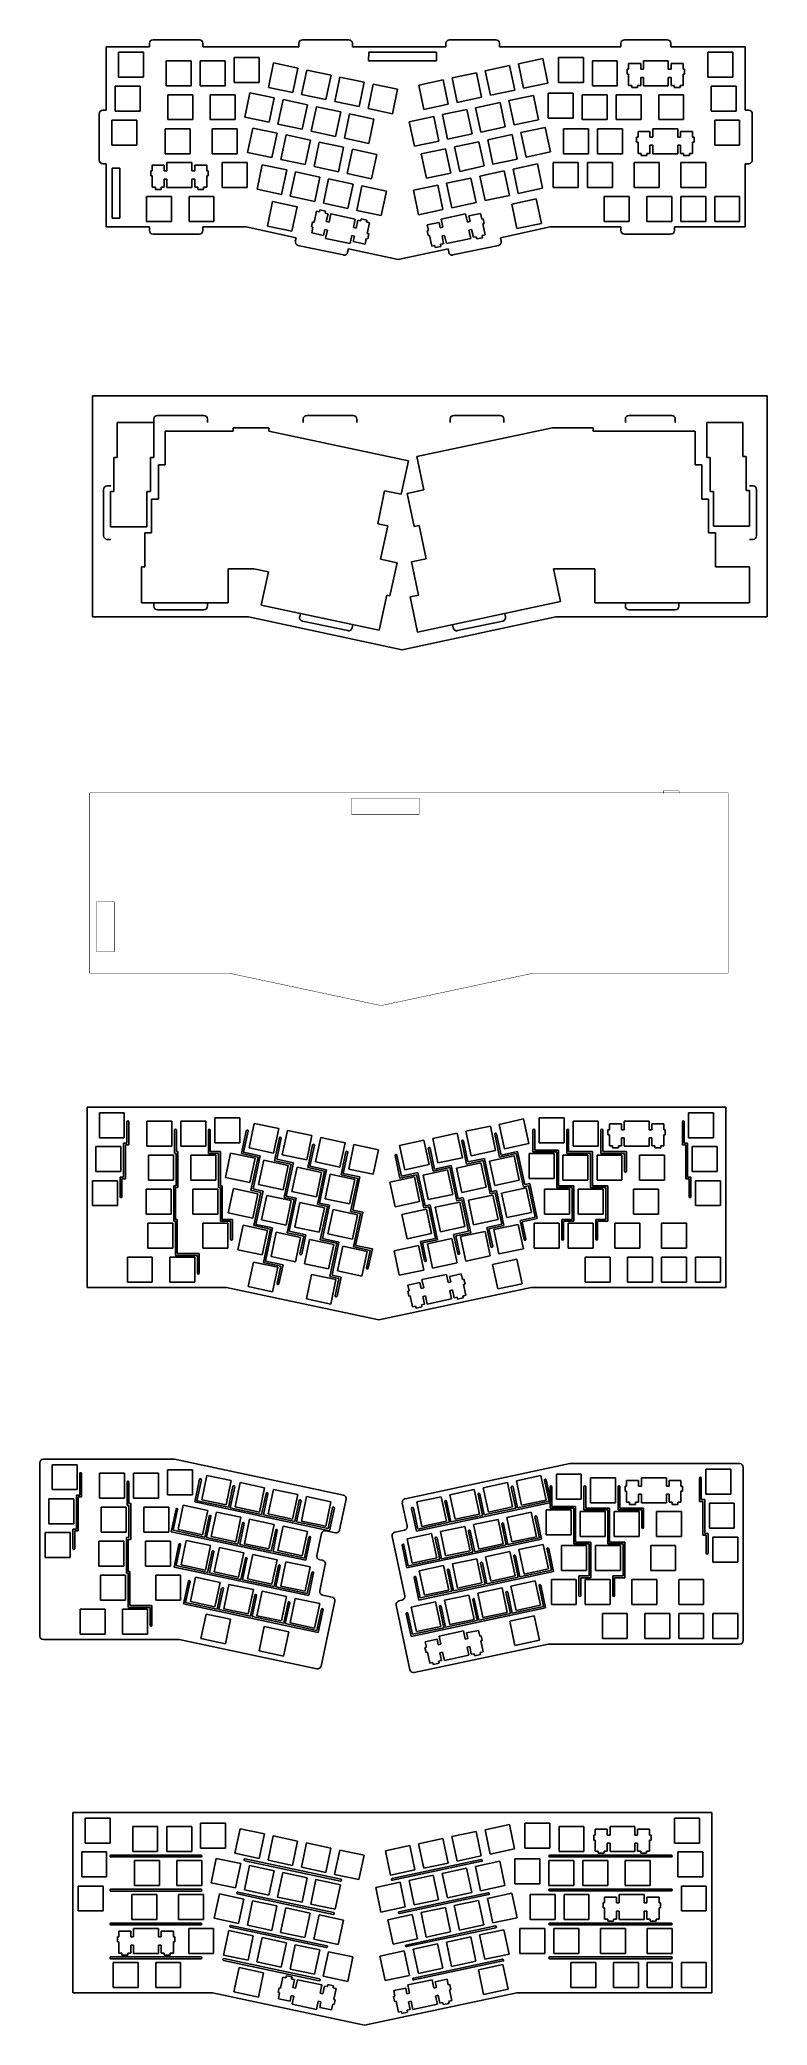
# Model space of a CAD drawing. Extents: x -142 to 266, y -499 to 615.
import ezdxf

# ---------------------------------------------------------------- set-up
doc = ezdxf.new("R2010")
doc.units = 0
doc.header["$MEASUREMENT"] = 0
doc.layers.add('BoardOutLine', color=6, linetype='Continuous', true_color=0xff00ff)
doc.layers.add('BottomSilkLayer', color=72, linetype='Continuous', true_color=0x66cc33)

msp = doc.modelspace()

# ---------------------------------------------------------------- linework, layer by layer
at = {"color": 1, "linetype": 'Continuous'}
for p, q in [((-80.2, 613.1), (-80.2, 611.1)), ((-50.2, 613.1), (-50.2, 611.1)), ((3.6, 613.1), (3.6, 611.1)), ((33.6, 613.1), (33.6, 611.1)), ((86.1, 613.1), (86.1, 611.1)), ((116.1, 613.1), (116.1, 611.1)), ((184.2, 613.1), (184.2, 611.1)), ((212.2, 613.1), (212.2, 611.1)), ((42.7, 603.2), (42.8, 608.2)), ((80.7, 603.2), (80.8, 608.2)), ((-104.4, 575.6), (-106.4, 575.6)), ((253.9, 575.6), (255.9, 575.6)), ((-104.4, 545.6), (-106.4, 545.6)), ((253.9, 545.6), (255.9, 545.6)), ((-80.2, 510.1), (-80.2, 508.1)), ((-50.2, 510.1), (-50.2, 508.1)), ((184.2, 510.1), (184.2, 508.1)), ((214.2, 510.1), (214.2, 508.1)), ((-77.7, 402.4), (-77.7, 400.4)), ((-47.7, 402.4), (-47.7, 400.4)), ((6.1, 400.4), (6.1, 402.5)), ((8.1, 404.4), (8.1, 404.4)), ((34.1, 404.4), (34.1, 404.4)), ((36.1, 400.4), (36.1, 402.4)), ((88.5, 400.4), (88.5, 402.4)), ((90.5, 404.4), (90.5, 404.4)), ((116.5, 404.4), (116.5, 404.4)), ((118.5, 400.4), (118.5, 402.4)), ((186.7, 402.4), (186.7, 400.4)), ((214.7, 402.4), (214.7, 400.4)), ((-101.9, 364.9), (-103.9, 364.9)), ((256.3, 364.9), (258.3, 364.9)), ((-101.9, 334.9), (-103.9, 334.9)), ((256.3, 334.9), (258.3, 334.9)), ((-77.7, 299.4), (-77.7, 297.4)), ((-47.7, 299.4), (-47.7, 297.4)), ((186.7, 299.4), (186.7, 297.4)), ((216.7, 299.4), (216.7, 297.4))]:
    msp.add_line(p, q, dxfattribs=at)
at = {"color": 1}
for p, q in [((-52.2, 615.1), (-78.2, 615.1)), ((31.6, 615.1), (5.6, 615.1)), ((114.1, 615.1), (88.1, 615.1)), ((210.2, 615.1), (186.2, 615.1)), ((-104.4, 575.6), (-104.4, 611.1)), ((-104.4, 611.1), (-80.2, 611.1)), ((-97.5, 608.1), (-83.5, 608.1)), ((-97.5, 594.1), (-97.5, 608.1)), ((-83.5, 608.1), (-83.5, 594.1)), ((-70.8, 603.3), (-56.8, 603.3)), ((-70.8, 589.3), (-70.8, 603.3)), ((-56.8, 603.3), (-56.8, 589.3)), ((-51.8, 603.3), (-37.8, 603.3)), ((-51.8, 589.3), (-51.8, 603.3)), ((-50.2, 611.1), (3.6, 611.1)), ((-37.8, 603.3), (-37.8, 589.3)), ((-32.7, 605.2), (-18.7, 605.2)), ((-32.7, 591.2), (-32.7, 605.2)), ((-18.7, 605.2), (-18.7, 591.2)), ((-10.6, 602.1), (-13.5, 588.4)), ((3.1, 599.2), (-10.6, 602.1)), ((33.6, 611.1), (86.1, 611.1)), ((42.6, 603.2), (80.7, 603.2)), ((42.8, 608.2), (80.8, 608.2)), ((116.1, 611.1), (184.2, 611.1)), ((140.4, 604.5), (126.7, 601.6)), ((126.7, 601.6), (129.6, 587.9)), ((143.3, 590.8), (140.4, 604.5)), ((149.2, 605.2), (163.2, 605.2)), ((149.2, 591.2), (149.2, 605.2)), ((163.2, 605.2), (163.2, 591.2)), ((168.2, 603.3), (182.2, 603.3)), ((168.2, 589.3), (168.2, 603.3)), ((182.2, 603.3), (182.2, 589.3)), ((195.3, 601.8), (188.5, 601.8)), ((188.5, 601.8), (188.5, 598.6)), ((195.3, 598.6), (195.3, 601.8)), ((196.8, 603.3), (196.8, 598.6)), ((210.8, 603.3), (196.8, 603.3)), ((210.8, 598.6), (210.8, 603.3)), ((212.2, 611.1), (253.9, 611.1)), ((219.1, 601.8), (212.3, 601.8)), ((212.3, 601.8), (212.3, 598.6)), ((219.1, 598.6), (219.1, 601.8)), ((233, 608.1), (247, 608.1)), ((233, 594.1), (233, 608.1)), ((247, 608.1), (247, 594.1)), ((253.9, 611.2), (253.9, 575.6)), ((-83.5, 594.1), (-97.5, 594.1)), ((-18.7, 591.2), (-32.7, 591.2)), ((0.2, 585.5), (3.1, 599.2)), ((8, 598.1), (5.1, 584.4)), ((21.7, 595.2), (8, 598.1)), ((18.8, 581.5), (21.7, 595.2)), ((26.6, 594.2), (23.7, 580.5)), ((40.3, 591.3), (26.6, 594.2)), ((37.4, 577.6), (40.3, 591.3)), ((84.5, 592.6), (70.8, 589.7)), ((87.4, 578.9), (84.5, 592.6)), ((103.2, 596.6), (89.5, 593.7)), ((89.5, 593.7), (92.4, 580)), ((106.1, 582.9), (103.2, 596.6)), ((121.8, 600.6), (108.1, 597.6)), ((108.1, 597.6), (111, 584)), ((124.7, 586.9), (121.8, 600.6)), ((129.6, 587.9), (143.3, 590.8)), ((163.2, 591.2), (149.2, 591.2)), ((188.5, 598.6), (187.7, 598.6)), ((187.7, 598.6), (187.7, 595.8)), ((187.7, 595.8), (188.5, 595.8)), ((188.5, 595.8), (188.5, 589.5)), ((196.8, 598.6), (195.3, 598.6)), ((195.3, 589.5), (195.3, 594)), ((195.3, 594), (196.8, 594)), ((196.8, 594), (196.8, 589.3)), ((212.3, 598.6), (210.8, 598.6)), ((210.8, 589.3), (210.8, 594)), ((210.8, 594), (212.3, 594)), ((212.3, 594), (212.3, 589.5)), ((219.9, 598.6), (219.1, 598.6)), ((219.1, 589.5), (219.1, 595.8)), ((219.1, 595.8), (219.9, 595.8)), ((219.9, 595.8), (219.9, 598.6)), ((247, 594.1), (233, 594.1)), ((-99.4, 589), (-85.4, 589)), ((-99.4, 575), (-99.4, 589)), ((-85.4, 589), (-85.4, 575)), ((-56.8, 589.3), (-70.8, 589.3)), ((-69.9, 584.3), (-55.9, 584.3)), ((-69.9, 570.3), (-69.9, 584.3)), ((-55.9, 584.3), (-55.9, 570.3)), ((-37.8, 589.3), (-51.8, 589.3)), ((-46.1, 584.3), (-32.1, 584.3)), ((-46.1, 570.3), (-46.1, 584.3)), ((-32.1, 584.3), (-32.1, 570.3)), ((-23.9, 585.4), (-26.8, 571.7)), ((-10.2, 582.5), (-23.9, 585.4)), ((-13.5, 588.4), (0.2, 585.5)), ((-13.1, 568.8), (-10.2, 582.5)), ((-5.3, 581.5), (-8.2, 567.8)), ((8.4, 578.6), (-5.3, 581.5)), ((5.1, 584.4), (18.8, 581.5)), ((23.7, 580.5), (37.4, 577.6)), ((45.3, 590.2), (42.4, 576.5)), ((59, 587.3), (45.3, 590.2)), ((56.1, 573.6), (59, 587.3)), ((70.8, 589.7), (73.7, 576)), ((92.4, 580), (106.1, 582.9)), ((116.4, 579.9), (102.7, 577)), ((111, 584), (124.7, 586.9)), ((119.3, 566.3), (116.4, 579.9)), ((135.1, 583.9), (121.4, 581)), ((121.4, 581), (124.3, 567.3)), ((138, 570.2), (135.1, 583.9)), ((143.5, 585.2), (157.5, 585.2)), ((143.5, 571.2), (143.5, 585.2)), ((157.5, 585.2), (157.5, 571.2)), ((162.5, 584.3), (176.5, 584.3)), ((162.5, 570.3), (162.5, 584.3)), ((182.2, 589.3), (168.2, 589.3)), ((176.5, 584.3), (176.5, 570.3)), ((181.6, 584.3), (195.6, 584.3)), ((181.6, 570.3), (181.6, 584.3)), ((188.5, 589.5), (190.3, 589.5)), ((190.3, 589.5), (190.3, 588.3)), ((190.3, 588.3), (193.6, 588.3)), ((193.6, 588.3), (193.6, 589.5)), ((193.6, 589.5), (195.3, 589.5)), ((195.6, 584.3), (195.6, 570.3)), ((196.8, 589.3), (210.8, 589.3)), ((205.4, 584.3), (219.4, 584.3)), ((205.4, 570.3), (205.4, 584.3)), ((212.3, 589.5), (214.1, 589.5)), ((214.1, 589.5), (214.1, 588.3)), ((214.1, 588.3), (217.4, 588.3)), ((217.4, 588.3), (217.4, 589.5)), ((217.4, 589.5), (219.1, 589.5)), ((219.4, 584.3), (219.4, 570.3)), ((234.9, 589), (248.9, 589)), ((234.9, 575), (234.9, 589)), ((248.9, 589), (248.9, 575)), ((-108.4, 547.6), (-108.4, 573.6)), ((-101.3, 570), (-87.3, 570)), ((-101.3, 556), (-101.3, 570)), ((-85.4, 575), (-99.4, 575)), ((-87.3, 570), (-87.3, 556)), ((-55.9, 570.3), (-69.9, 570.3)), ((-32.1, 570.3), (-46.1, 570.3)), ((-26.8, 571.7), (-13.1, 568.8)), ((5.5, 564.9), (8.4, 578.6)), ((13.4, 577.5), (10.5, 563.8)), ((27.1, 574.6), (13.4, 577.5)), ((24.1, 560.9), (27.1, 574.6)), ((32, 573.6), (29.1, 559.9)), ((45.7, 570.6), (32, 573.6)), ((42.4, 576.5), (56.1, 573.6)), ((42.8, 557), (45.7, 570.6)), ((79.2, 572), (65.5, 569.1)), ((65.5, 569.1), (68.4, 555.4)), ((73.7, 576), (87.4, 578.9)), ((82.1, 558.3), (79.2, 572)), ((97.8, 576), (84.1, 573.1)), ((84.1, 573.1), (87, 559.4)), ((100.7, 562.3), (97.8, 576)), ((102.7, 577), (105.7, 563.3)), ((124.3, 567.3), (138, 570.2)), ((157.5, 571.2), (143.5, 571.2)), ((176.5, 570.3), (162.5, 570.3)), ((195.6, 570.3), (181.6, 570.3)), ((219.4, 570.3), (205.4, 570.3)), ((248.9, 575), (234.9, 575)), ((236.8, 570), (250.8, 570)), ((236.8, 556), (236.8, 570)), ((250.8, 570), (250.8, 556)), ((257.9, 573.6), (257.9, 547.6)), ((-71.3, 565.2), (-57.3, 565.2)), ((-71.3, 551.2), (-71.3, 565.2)), ((-57.3, 565.2), (-57.3, 551.2)), ((-45.1, 565.2), (-31.1, 565.2)), ((-45.1, 551.2), (-45.1, 565.2)), ((-31.1, 565.2), (-31.1, 551.2)), ((-22.3, 565.6), (-25.2, 551.9)), ((-8.6, 562.7), (-22.3, 565.6)), ((-11.5, 549), (-8.6, 562.7)), ((-8.2, 567.8), (5.5, 564.9)), ((-3.6, 561.7), (-6.6, 548)), ((10.1, 558.7), (-3.6, 561.7)), ((7.1, 545.1), (10.1, 558.7)), ((10.5, 563.8), (24.1, 560.9)), ((15, 557.7), (12.1, 544)), ((28.7, 554.8), (15, 557.7)), ((29.1, 559.9), (42.8, 557)), ((68.4, 555.4), (82.1, 558.3)), ((87, 559.4), (100.7, 562.3)), ((104.6, 557.9), (90.9, 555)), ((107.5, 544.3), (104.6, 557.9)), ((105.7, 563.3), (119.3, 566.3)), ((123.2, 561.9), (109.5, 559)), ((109.5, 559), (112.4, 545.3)), ((126.1, 548.2), (123.2, 561.9)), ((141.8, 565.9), (128.1, 563)), ((128.1, 563), (131, 549.3)), ((144.7, 552.2), (141.8, 565.9)), ((152.1, 565.2), (166.1, 565.2)), ((152.1, 551.2), (152.1, 565.2)), ((166.1, 565.2), (166.1, 551.2)), ((171.1, 565.2), (185.1, 565.2)), ((171.1, 551.2), (171.1, 565.2)), ((185.1, 565.2), (185.1, 551.2)), ((193.8, 560.5), (193, 560.5)), ((193, 560.5), (193, 557.7)), ((193, 557.7), (193.8, 557.7)), ((200.5, 563.7), (193.8, 563.7)), ((193.8, 563.7), (193.8, 560.5)), ((193.8, 557.7), (193.8, 551.4)), ((200.5, 560.5), (200.5, 563.7)), ((202.1, 560.5), (200.5, 560.5)), ((202.1, 565.2), (202.1, 560.5)), ((216.1, 565.2), (202.1, 565.2)), ((216.1, 560.5), (216.1, 565.2)), ((217.6, 560.5), (216.1, 560.5)), ((224.3, 563.7), (217.6, 563.7)), ((217.6, 563.7), (217.6, 560.5)), ((224.3, 560.5), (224.3, 563.7)), ((225.2, 560.5), (224.3, 560.5)), ((224.3, 551.4), (224.3, 557.7)), ((224.3, 557.7), (225.2, 557.7)), ((225.2, 557.7), (225.2, 560.5)), ((-87.3, 556), (-101.3, 556)), ((-57.3, 551.2), (-71.3, 551.2)), ((-70.4, 546.2), (-70.4, 541.5)), ((-56.4, 546.2), (-70.4, 546.2)), ((-56.4, 541.5), (-56.4, 546.2)), ((-31.1, 551.2), (-45.1, 551.2)), ((-39.4, 546.2), (-25.4, 546.2)), ((-39.4, 532.2), (-39.4, 546.2)), ((-25.4, 546.2), (-25.4, 532.2)), ((-25.2, 551.9), (-11.5, 549)), ((-6.6, 548), (7.1, 545.1)), ((25.8, 541.1), (28.7, 554.8)), ((33.6, 553.7), (30.7, 540)), ((47.3, 550.8), (33.6, 553.7)), ((44.4, 537.1), (47.3, 550.8)), ((85.9, 554), (72.2, 551.1)), ((72.2, 551.1), (75.1, 537.4)), ((88.8, 540.3), (85.9, 554)), ((90.9, 555), (93.8, 541.3)), ((112.4, 545.3), (126.1, 548.2)), ((131, 549.3), (144.7, 552.2)), ((146.3, 546.2), (160.3, 546.2)), ((146.3, 532.2), (146.3, 546.2)), ((166.1, 551.2), (152.1, 551.2)), ((160.3, 546.2), (160.3, 532.2)), ((165.4, 546.2), (179.4, 546.2)), ((165.4, 532.2), (165.4, 546.2)), ((185.1, 551.2), (171.1, 551.2)), ((179.4, 546.2), (179.4, 532.2)), ((191.6, 546.2), (205.6, 546.2)), ((191.6, 532.2), (191.6, 546.2)), ((193.8, 551.4), (195.5, 551.4)), ((195.5, 551.4), (195.5, 550.2)), ((195.5, 550.2), (198.8, 550.2)), ((198.8, 550.2), (198.8, 551.4)), ((198.8, 551.4), (200.5, 551.4)), ((200.5, 551.4), (200.5, 555.9)), ((200.5, 555.9), (202.1, 555.9)), ((202.1, 555.9), (202.1, 551.2)), ((202.1, 551.2), (216.1, 551.2)), ((205.6, 546.2), (205.6, 532.2)), ((216.1, 551.2), (216.1, 555.9)), ((216.1, 555.9), (217.6, 555.9)), ((217.6, 555.9), (217.6, 551.4)), ((217.6, 551.4), (219.3, 551.4)), ((217.8, 546.2), (231.8, 546.2)), ((217.8, 532.2), (217.8, 546.2)), ((219.3, 551.4), (219.3, 550.2)), ((219.3, 550.2), (222.6, 550.2)), ((222.6, 550.2), (222.6, 551.4)), ((222.6, 551.4), (224.3, 551.4)), ((231.8, 546.2), (231.8, 532.2)), ((250.8, 556), (236.8, 556)), ((-104.4, 510), (-104.4, 545.6)), ((-96.9, 543), (-101.1, 543)), ((-101.1, 515), (-101.1, 543)), ((-96.9, 515), (-96.9, 543)), ((-78.6, 541.5), (-79.5, 541.5)), ((-79.5, 541.5), (-79.5, 538.7)), ((-79.5, 538.7), (-78.6, 538.7)), ((-71.9, 544.7), (-78.6, 544.7)), ((-78.6, 544.7), (-78.6, 541.5)), ((-78.6, 538.7), (-78.6, 532.4)), ((-71.9, 541.5), (-71.9, 544.7)), ((-70.4, 541.5), (-71.9, 541.5)), ((-71.9, 532.4), (-71.9, 536.9)), ((-71.9, 536.9), (-70.4, 536.9)), ((-70.4, 536.9), (-70.4, 532.2)), ((-54.8, 541.5), (-56.4, 541.5)), ((-56.4, 532.2), (-56.4, 536.9)), ((-56.4, 536.9), (-54.8, 536.9)), ((-48.1, 544.7), (-54.8, 544.7)), ((-54.8, 544.7), (-54.8, 541.5)), ((-54.8, 536.9), (-54.8, 532.4)), ((-48.1, 541.5), (-48.1, 544.7)), ((-47.3, 541.5), (-48.1, 541.5)), ((-48.1, 532.4), (-48.1, 538.7)), ((-48.1, 538.7), (-47.3, 538.7)), ((-47.3, 538.7), (-47.3, 541.5)), ((-16.9, 545), (-19.8, 531.3)), ((-3.2, 542.1), (-16.9, 545)), ((-6.1, 528.4), (-3.2, 542.1)), ((1.7, 541), (-1.2, 527.3)), ((15.4, 538.1), (1.7, 541)), ((12.1, 544), (25.8, 541.1)), ((12.5, 524.4), (15.4, 538.1)), ((20.3, 537.1), (17.4, 523.4)), ((34, 534.2), (20.3, 537.1)), ((30.7, 540), (44.4, 537.1)), ((75.1, 537.4), (88.8, 540.3)), ((100.1, 537.5), (86.4, 534.6)), ((86.4, 534.6), (89.3, 520.9)), ((93.8, 541.3), (107.5, 544.3)), ((103, 523.8), (100.1, 537.5)), ((118.8, 541.5), (105.1, 538.6)), ((105.1, 538.6), (108, 524.9)), ((121.7, 527.8), (118.8, 541.5)), ((137.4, 545.5), (123.7, 542.5)), ((123.7, 542.5), (126.6, 528.8)), ((140.3, 531.8), (137.4, 545.5)), ((253.9, 545.6), (253.9, 510.1)), ((-81.8, 527.1), (-67.8, 527.1)), ((-81.8, 513.1), (-81.8, 527.1)), ((-78.6, 532.4), (-76.9, 532.4)), ((-76.9, 532.4), (-76.9, 531.2)), ((-76.9, 531.2), (-73.6, 531.2)), ((-73.6, 531.2), (-73.6, 532.4)), ((-73.6, 532.4), (-71.9, 532.4)), ((-70.4, 532.2), (-56.4, 532.2)), ((-67.8, 527.1), (-67.8, 513.1)), ((-58, 527.1), (-44, 527.1)), ((-58, 513.1), (-58, 527.1)), ((-54.8, 532.4), (-53.1, 532.4)), ((-53.1, 532.4), (-53.1, 531.2)), ((-53.1, 531.2), (-49.8, 531.2)), ((-49.8, 531.2), (-49.8, 532.4)), ((-49.8, 532.4), (-48.1, 532.4)), ((-44, 527.1), (-44, 513.1)), ((-25.4, 532.2), (-39.4, 532.2)), ((-19.8, 531.3), (-6.1, 528.4)), ((-11.1, 524.3), (-14, 510.6)), ((2.6, 521.4), (-11.1, 524.3)), ((-1.2, 527.3), (12.5, 524.4)), ((31.1, 520.5), (34, 534.2)), ((39, 533.1), (36.1, 519.4)), ((52.7, 530.2), (39, 533.1)), ((49.8, 516.5), (52.7, 530.2)), ((81.5, 533.6), (67.8, 530.7)), ((67.8, 530.7), (70.7, 517)), ((84.4, 519.9), (81.5, 533.6)), ((89.3, 520.9), (103, 523.8)), ((108, 524.9), (121.7, 527.8)), ((136.7, 525.8), (123, 522.9)), ((126.6, 528.8), (140.3, 531.8)), ((139.6, 512.1), (136.7, 525.8)), ((160.3, 532.2), (146.3, 532.2)), ((179.4, 532.2), (165.4, 532.2)), ((174.9, 527.1), (188.9, 527.1)), ((174.9, 513.1), (174.9, 527.1)), ((188.9, 527.1), (188.9, 513.1)), ((205.6, 532.2), (191.6, 532.2)), ((198.7, 527.1), (212.7, 527.1)), ((198.7, 513.1), (198.7, 527.1)), ((212.7, 527.1), (212.7, 513.1)), ((231.8, 532.2), (217.8, 532.2)), ((217.8, 527.1), (231.8, 527.1)), ((217.8, 513.1), (217.8, 527.1)), ((231.8, 527.1), (231.8, 513.1)), ((231.8, 527.1), (231.8, 513.1)), ((236.8, 527.1), (250.8, 527.1)), ((236.8, 513.1), (236.8, 527.1)), ((250.8, 527.1), (250.8, 513.1)), ((-104.4, 522), (-104.4, 522)), ((-96.9, 515), (-101.1, 515)), ((-67.8, 513.1), (-81.8, 513.1)), ((-44, 513.1), (-58, 513.1)), ((-0.3, 507.7), (2.6, 521.4)), ((11.3, 512.9), (10.7, 510.2)), ((12.1, 512.7), (11.3, 512.9)), ((13.4, 518.9), (12.1, 512.7)), ((15.1, 518.5), (13.4, 518.9)), ((15.3, 519.7), (15.1, 518.5)), ((18.5, 519), (15.3, 519.7)), ((17.4, 523.4), (31.1, 520.5)), ((18.3, 517.8), (18.5, 519)), ((20, 517.5), (18.3, 517.8)), ((19, 513.1), (20, 517.5)), ((20.5, 512.8), (19, 513.1)), ((21.5, 517.4), (20.5, 512.8)), ((35.2, 514.4), (21.5, 517.4)), ((34.2, 509.8), (35.2, 514.4)), ((36.6, 513.9), (35.7, 509.5)), ((36.1, 519.4), (49.8, 516.5)), ((38.3, 513.5), (36.6, 513.9)), ((38.6, 514.7), (38.3, 513.5)), ((41.8, 514), (38.6, 514.7)), ((41.6, 512.9), (41.8, 514)), ((43.2, 512.5), (41.6, 512.9)), ((41.9, 506.4), (43.2, 512.5)), ((70.7, 517), (84.4, 519.9)), ((82.2, 512.7), (75.6, 511.3)), ((82.9, 509.6), (82.2, 512.7)), ((97.1, 517.4), (83.4, 514.5)), ((83.4, 514.5), (84.4, 509.9)), ((98.1, 512.8), (97.1, 517.4)), ((99.6, 513.1), (98.1, 512.8)), ((105.5, 517.7), (98.9, 516.3)), ((98.9, 516.3), (99.6, 513.1)), ((106.2, 514.5), (105.5, 517.7)), ((107, 514.7), (106.2, 514.5)), ((107.6, 512), (107, 514.7)), ((123, 522.9), (125.9, 509.2)), ((188.9, 513.1), (174.9, 513.1)), ((212.7, 513.1), (198.7, 513.1)), ((231.8, 513.1), (217.8, 513.1)), ((250.8, 513.1), (236.8, 513.1)), ((-80.2, 510.1), (-104.4, 510.1)), ((-52.2, 506.1), (-78.2, 506.1)), ((-25.9, 510.1), (-50.2, 510.1)), ((-25.9, 510.1), (2, 504.1)), ((-14, 510.6), (-0.3, 507.7)), ((1.6, 502.2), (2, 504.1)), ((4, 503.7), (4, 503.7)), ((10.7, 510.2), (11.5, 510)), ((11.5, 510), (10.8, 506.8)), ((10.8, 506.8), (17.4, 505.4)), ((17.4, 505.4), (18.1, 508.6)), ((18.1, 508.6), (19.6, 508.3)), ((19.6, 508.3), (18.6, 503.7)), ((18.6, 503.7), (32.3, 500.8)), ((32.3, 500.8), (33.3, 505.4)), ((33.3, 505.4), (34.8, 505)), ((34.8, 505), (34.1, 501.9)), ((34.1, 501.9), (40.7, 500.5)), ((35.7, 509.5), (34.2, 509.8)), ((40.7, 500.5), (41.4, 503.6)), ((41.4, 503.6), (42.2, 503.5)), ((42.8, 506.2), (41.9, 506.4)), ((42.2, 503.5), (42.8, 506.2)), ((76.3, 508.2), (75.5, 508)), ((75.5, 508), (76.1, 505.3)), ((75.6, 511.3), (76.3, 508.2)), ((76.1, 505.3), (76.9, 505.4)), ((76.9, 505.4), (78.2, 499.3)), ((84.4, 509.9), (82.9, 509.6)), ((83.9, 505.1), (85.3, 505.4)), ((84.8, 500.7), (83.9, 505.1)), ((85.3, 505.4), (86.3, 500.8)), ((86.3, 500.8), (100, 503.7)), ((99, 508.3), (100.5, 508.6)), ((100, 503.7), (99, 508.3)), ((100.5, 508.6), (101.5, 504.3)), ((101.5, 504.3), (103.1, 504.6)), ((103.1, 504.6), (103.4, 503.4)), ((103.4, 503.4), (106.6, 504.1)), ((106.4, 505.3), (108.1, 505.7)), ((106.6, 504.1), (106.4, 505.3)), ((106.8, 511.8), (107.6, 512)), ((108.1, 505.7), (106.8, 511.8)), ((116.6, 504.1), (144.5, 510.1)), ((117, 502.2), (116.6, 504.1)), ((125.9, 509.2), (139.6, 512.1)), ((184.2, 510.1), (144.5, 510.1)), ((212.2, 506.1), (186.2, 506.1)), ((253.9, 510.1), (214.2, 510.1)), ((3.1, 499.8), (28.6, 494.4)), ((30.9, 495.9), (31.4, 497.9)), ((31.4, 497.9), (59.3, 491.9)), ((59.3, 491.9), (87.3, 497.9)), ((78.2, 499.3), (79.9, 499.7)), ((79.9, 499.7), (80.1, 498.5)), ((80.1, 498.5), (83.3, 499.2)), ((83.1, 500.4), (84.8, 500.7)), ((83.3, 499.2), (83.1, 500.4)), ((87.7, 495.9), (87.3, 497.9)), ((89.2, 498.3), (89.2, 498.3)), ((90, 494.4), (115.5, 499.8)), ((-49.7, 404.4), (-75.7, 404.4)), ((34.1, 404.4), (8.1, 404.4)), ((116.5, 404.4), (90.5, 404.4)), ((212.7, 404.4), (188.7, 404.4)), ((-105.9, 336.9), (-105.9, 362.9)), ((260.3, 362.9), (260.3, 336.9)), ((-49.7, 295.4), (-75.7, 295.4)), ((4.1, 291.5), (4.5, 293.4)), ((6.4, 293), (6.4, 293)), ((119.5, 291.5), (119.1, 293.4)), ((214.7, 295.4), (188.7, 295.4)), ((5.6, 289.1), (31, 283.7)), ((33.4, 285.2), (33.8, 287.2)), ((90.1, 285.2), (89.7, 287.2)), ((91.7, 287.6), (91.7, 287.6)), ((92.5, 283.7), (117.9, 289.1))]:
    msp.add_line(p, q, dxfattribs=at)
at = {"color": 0}
for p, q in [((-112.1, 415.4), (-112.1, 291.4)), ((266.3, 415.4), (-112.1, 415.4)), ((266.3, 291.4), (266.3, 415.4)), ((-98.3, 400.4), (-98.3, 380.8)), ((-77.8, 400.4), (-98.3, 400.4)), ((-77.8, 380.8), (-77.8, 400.4)), ((-33.3, 395.6), (-71.4, 395.6)), ((-71.4, 395.6), (-71.4, 376.6)), ((-33.3, 397.5), (-33.3, 395.6)), ((-13.2, 397.5), (-33.3, 397.5)), ((65, 378.9), (-13.2, 395.5)), ((145.8, 397.5), (69.7, 381.3)), ((168.7, 397.5), (145.8, 397.5)), ((168.7, 395.6), (168.7, 397.5)), ((225.8, 395.6), (168.7, 395.6)), ((225.8, 376.6), (225.8, 395.6)), ((232.4, 400.4), (232.4, 380.8)), ((252.5, 400.4), (232.4, 400.4)), ((252.5, 381.3), (252.5, 400.4)), ((-98.3, 380.8), (-100.2, 380.8)), ((-100.2, 380.8), (-100.2, 361.8)), ((-79.7, 361.8), (-79.7, 380.8)), ((-79.7, 380.8), (-77.8, 380.8)), ((61, 360.3), (65, 378.9)), ((69.7, 381.3), (73.6, 362.7)), ((232.4, 380.8), (234.3, 380.8)), ((234.3, 380.8), (234.3, 361.8)), ((254.4, 381.3), (252.5, 381.3)), ((254.4, 362.3), (254.4, 381.3)), ((-71.4, 376.6), (-75.2, 376.6)), ((-75.2, 376.6), (-75.2, 357.5)), ((229.6, 376.6), (225.8, 376.6)), ((229.6, 357.5), (229.6, 376.6)), ((-100.2, 361.8), (-102.1, 361.8)), ((-102.1, 361.8), (-102.1, 342)), ((-81.6, 342), (-81.6, 361.8)), ((-81.6, 361.8), (-79.7, 361.8)), ((-75.2, 357.5), (-79, 357.5)), ((-79, 357.5), (-79, 338.5)), ((47.8, 343.6), (51.7, 362.2)), ((51.7, 362.2), (61, 360.3)), ((73.6, 362.7), (64.3, 360.7)), ((64.3, 360.7), (68.3, 342.1)), ((233.4, 357.5), (229.6, 357.5)), ((233.4, 338.5), (233.4, 357.5)), ((234.3, 361.8), (236.2, 361.8)), ((236.2, 361.8), (236.2, 342.2)), ((256.3, 362.3), (254.4, 362.3)), ((256.3, 342.2), (256.3, 362.3)), ((-102.1, 342), (-81.6, 342)), ((-79, 338.5), (-82.8, 338.5)), ((-82.8, 338.5), (-82.8, 319.4)), ((53.4, 342.4), (47.8, 343.6)), ((49.4, 323.8), (53.4, 342.4)), ((68.3, 342.1), (71.1, 342.7)), ((71.1, 342.7), (75, 324)), ((237.2, 338.5), (233.4, 338.5)), ((236.2, 342.2), (256.3, 342.2)), ((237.2, 319.4), (237.2, 338.5)), ((58.7, 321.8), (49.4, 323.8)), ((75, 324), (66.7, 322.3)), ((-82.8, 319.4), (-84.7, 319.4)), ((-84.7, 319.4), (-84.7, 299.3)), ((-36.1, 299.3), (-36.1, 318.4)), ((-36.1, 318.4), (-21.7, 318.4)), ((-21.7, 318.4), (-13.5, 316.7)), ((-13.5, 316.7), (-17.5, 297.9)), ((54.7, 303.2), (58.7, 321.8)), ((66.7, 322.3), (70.6, 303.6)), ((150.3, 300), (146.4, 318.4)), ((146.4, 318.4), (169.6, 318.4)), ((169.6, 318.4), (169.6, 299.3)), ((256.4, 319.4), (237.2, 319.4)), ((256.4, 299.3), (256.4, 319.4)), ((48.7, 283.9), (52.9, 303.6)), ((52.9, 303.6), (54.7, 303.2)), ((70.6, 303.6), (66, 302.6)), ((66, 302.6), (70.2, 282.9)), ((-112.1, 291.4), (-24.6, 291.4)), ((-84.7, 299.3), (-36.1, 299.3)), ((-24.6, 291.4), (61.6, 273)), ((-17.5, 297.9), (48.7, 283.9)), ((61.6, 273), (147.8, 291.4)), ((70.2, 282.9), (150.3, 300)), ((147.8, 291.4), (266.3, 291.4)), ((169.6, 299.3), (256.4, 299.3)), ((-115.2, -84.8), (-115.2, 16.4)), ((-115.2, 16.4), (243.1, 16.4)), ((-108.3, 13.3), (-94.3, 13.3)), ((-108.3, -0.7), (-108.3, 13.3)), ((-94.3, 13.3), (-94.3, -0.7)), ((222.2, 13.3), (236.2, 13.3)), ((222.2, -0.7), (222.2, 13.3)), ((236.2, 13.3), (236.2, -0.7)), ((243.1, 16.4), (243.1, -84.8)), ((-92.8, 8.3), (-92.8, -3.7)), ((-91.8, 8.3), (-91.8, -4.7)), ((-81.6, 8.5), (-67.6, 8.5)), ((-81.6, -5.5), (-81.6, 8.5)), ((-67.6, 8.5), (-67.6, -5.5)), ((-66.1, 3.5), (-66.1, -9.5)), ((-65.1, 3.5), (-65.1, -8.5)), ((-62.6, 8.5), (-48.6, 8.5)), ((-62.6, -5.5), (-62.6, 8.5)), ((-48.6, 8.5), (-48.6, -5.5)), ((-47.1, 3.5), (-47.1, -9.5)), ((-46.1, 3.5), (-46.1, -8.5)), ((-43.5, 10.5), (-29.5, 10.5)), ((-43.5, -3.6), (-43.5, 10.5)), ((-29.5, 10.5), (-29.5, -3.6)), ((-25.9, 3.2), (-28.6, -9.6)), ((-24.9, 3), (-27.5, -8.8)), ((-21.4, 7.3), (-24.3, -6.4)), ((-7.7, 4.4), (-21.4, 7.3)), ((-10.6, -9.3), (-7.7, 4.4)), ((-2.8, 3.4), (-5.7, -10.3)), ((10.9, 0.5), (-2.8, 3.4)), ((8, -13.2), (10.9, 0.5)), ((92.4, 1.8), (78.7, -1.1)), ((95.3, -11.9), (92.4, 1.8)), ((111, 5.8), (97.3, 2.9)), ((97.3, 2.9), (100.2, -10.8)), ((113.9, -7.9), (111, 5.8)), ((116.2, -11.6), (113.5, 1.2)), ((117, -10.4), (114.5, 1.4)), ((129.6, 9.8), (115.9, 6.8)), ((115.9, 6.8), (118.9, -6.9)), ((132.6, -3.9), (129.6, 9.8)), ((134.9, -8.6), (134.9, 3.5)), ((135.9, -7.6), (135.9, 3.5)), ((138.4, 10.5), (152.4, 10.5)), ((138.4, -3.6), (138.4, 10.5)), ((152.4, 10.5), (152.4, -3.6)), ((153.9, 3.5), (153.9, -9.5)), ((154.9, 3.5), (154.9, -8.5)), ((157.5, 8.5), (171.5, 8.5)), ((157.5, -5.5), (157.5, 8.5)), ((171.5, 8.5), (171.5, -5.5)), ((173, 3.5), (173, -9.5)), ((174, 3.5), (174, -8.5)), ((177.8, 3.8), (176.9, 3.8)), ((176.9, 3.8), (176.9, 1)), ((176.9, 1), (177.8, 1)), ((184.5, 7.1), (177.8, 7.1)), ((177.8, 7.1), (177.8, 3.8)), ((177.8, 1), (177.8, -5.2)), ((184.5, 3.8), (184.5, 7.1)), ((186, 3.8), (184.5, 3.8)), ((186, 8.5), (186, 3.8)), ((200, 8.5), (186, 8.5)), ((200, 3.8), (200, 8.5)), ((201.6, 3.8), (200, 3.8)), ((208.3, 7.1), (201.6, 7.1)), ((201.6, 7.1), (201.6, 3.8)), ((208.3, 3.8), (208.3, 7.1)), ((209.1, 3.8), (208.3, 3.8)), ((208.3, -5.2), (208.3, 1)), ((208.3, 1), (209.1, 1)), ((209.1, 1), (209.1, 3.8)), ((218.7, -4.7), (218.7, 8.3)), ((219.7, -3.7), (219.7, 8.3)), ((-110.2, -5.7), (-96.2, -5.7)), ((-110.2, -19.7), (-110.2, -5.7)), ((-94.3, -0.7), (-108.3, -0.7)), ((-96.2, -5.7), (-96.2, -19.7)), ((-94.7, -3.7), (-92.8, -3.7)), ((-94.7, -3.7), (-94.7, -22.8)), ((-93.7, -4.7), (-91.8, -4.7)), ((-93.7, -4.7), (-93.7, -23.8)), ((-67.6, -5.5), (-81.6, -5.5)), ((-80.7, -10.5), (-66.7, -10.5)), ((-80.7, -24.5), (-80.7, -10.5)), ((-66.7, -10.5), (-66.7, -24.5)), ((-66.1, -9.5), (-65.2, -9.5)), ((-65.2, -9.5), (-65.2, -27.6)), ((-65.1, -8.5), (-64.2, -8.5)), ((-64.2, -8.5), (-64.2, -28.6)), ((-48.6, -5.5), (-62.6, -5.5)), ((-56.9, -10.5), (-42.9, -10.5)), ((-56.9, -24.5), (-56.9, -10.5)), ((-47.1, -9.5), (-41.4, -9.5)), ((-46.1, -8.5), (-40.4, -8.5)), ((-29.5, -3.6), (-43.5, -3.6)), ((-42.9, -10.5), (-42.9, -24.5)), ((-41.4, -9.5), (-41.4, -28.6)), ((-40.4, -8.5), (-40.4, -27.6)), ((-34.7, -9.3), (-37.6, -23)), ((-21, -12.2), (-34.7, -9.3)), ((-19.3, -11.6), (-28.6, -9.6)), ((-18.1, -10.8), (-27.5, -8.8)), ((-24.3, -6.4), (-10.6, -9.3)), ((-22.1, -29.4), (-18.1, -10.8)), ((-10, -13.6), (-7.3, -0.8)), ((-8.8, -12.8), (-6.3, -1)), ((-5.7, -10.3), (8, -13.2)), ((8.6, -17.5), (11.3, -4.8)), ((9.8, -16.7), (12.3, -5)), ((15.9, -0.6), (12.9, -14.3)), ((29.5, -3.5), (15.9, -0.6)), ((26.6, -17.2), (29.5, -3.5)), ((27.3, -21.5), (30, -8.7)), ((28.4, -20.7), (31, -8.9)), ((34.5, -4.6), (31.6, -18.3)), ((48.2, -7.5), (34.5, -4.6)), ((45.3, -21.2), (48.2, -7.5)), ((57.6, -10.7), (60.3, -23.4)), ((58.6, -10.5), (61.1, -22.2)), ((73.7, -2.1), (60, -5)), ((60, -5), (63, -18.7)), ((76.6, -15.8), (73.7, -2.1)), ((79, -19.5), (76.2, -6.7)), ((79.7, -18.3), (77.2, -6.5)), ((78.7, -1.1), (81.6, -14.8)), ((97.6, -15.5), (94.9, -2.7)), ((98.4, -14.3), (95.9, -2.5)), ((100.2, -10.8), (113.9, -7.9)), ((124.3, -10.9), (110.6, -13.8)), ((125.5, -9.6), (116.2, -11.6)), ((126.3, -8.4), (117, -10.4)), ((118.9, -6.9), (132.6, -3.9)), ((127.2, -24.6), (124.3, -10.9)), ((129.5, -28.2), (125.5, -9.6)), ((130.3, -27), (126.3, -8.4)), ((132.7, -9.6), (146.7, -9.6)), ((132.7, -23.6), (132.7, -9.6)), ((134.9, -8.6), (148.2, -8.6)), ((135.9, -7.6), (149.2, -7.6)), ((152.4, -3.6), (138.4, -3.6)), ((146.7, -9.6), (146.7, -23.6)), ((148.2, -8.6), (148.2, -28.6)), ((149.2, -7.6), (149.2, -27.6)), ((151.7, -10.5), (165.7, -10.5)), ((151.7, -24.5), (151.7, -10.5)), ((153.9, -9.5), (167.2, -9.5)), ((154.9, -8.5), (168.2, -8.5)), ((171.5, -5.5), (157.5, -5.5)), ((165.7, -10.5), (165.7, -24.5)), ((167.2, -9.5), (167.2, -28.6)), ((168.2, -8.5), (168.2, -27.6)), ((170.8, -10.5), (184.8, -10.5)), ((170.8, -24.5), (170.8, -10.5)), ((173, -9.5), (186.3, -9.5)), ((174, -8.5), (187.3, -8.5)), ((177.8, -5.2), (179.5, -5.2)), ((179.5, -5.2), (179.5, -6.4)), ((179.5, -6.4), (182.8, -6.4)), ((182.8, -6.4), (182.8, -5.2)), ((182.8, -5.2), (184.5, -5.2)), ((184.5, -5.2), (184.5, -0.8)), ((184.5, -0.8), (186, -0.8)), ((184.8, -10.5), (184.8, -24.5)), ((186, -0.8), (186, -5.5)), ((186, -5.5), (200, -5.5)), ((186.3, -9.5), (186.3, -19.5)), ((187.3, -8.5), (187.3, -19.5)), ((194.6, -10.5), (208.6, -10.5)), ((194.6, -24.5), (194.6, -10.5)), ((200, -5.5), (200, -0.8)), ((200, -0.8), (201.6, -0.8)), ((201.6, -0.8), (201.6, -5.2)), ((201.6, -5.2), (203.3, -5.2)), ((203.3, -5.2), (203.3, -6.4)), ((203.3, -6.4), (206.6, -6.4)), ((206.6, -6.4), (206.6, -5.2)), ((206.6, -5.2), (208.3, -5.2)), ((208.6, -10.5), (208.6, -24.5)), ((218.7, -4.7), (220.6, -4.7)), ((219.7, -3.7), (221.6, -3.7)), ((220.6, -23.8), (220.6, -4.7)), ((221.6, -22.8), (221.6, -3.7)), ((236.2, -0.7), (222.2, -0.7)), ((224.1, -5.7), (238.1, -5.7)), ((224.1, -19.7), (224.1, -5.7)), ((238.1, -5.7), (238.1, -19.7)), ((-96.2, -19.7), (-110.2, -19.7)), ((-23.9, -25.9), (-21, -12.2)), ((-23.3, -30.2), (-19.3, -11.6)), ((-16.1, -13.3), (-19, -27)), ((-2.4, -16.2), (-16.1, -13.3)), ((-0.7, -15.5), (-10, -13.6)), ((0.5, -14.8), (-8.8, -12.8)), ((-5.3, -29.9), (-2.4, -16.2)), ((-4.6, -34.2), (-0.7, -15.5)), ((-3.5, -33.4), (0.5, -14.8)), ((2.6, -17.3), (-0.3, -30.9)), ((16.3, -20.2), (2.6, -17.3)), ((17.9, -19.5), (8.6, -17.5)), ((19.1, -18.7), (9.8, -16.7)), ((12.9, -14.3), (26.6, -17.2)), ((13.4, -33.9), (16.3, -20.2)), ((14, -38.1), (17.9, -19.5)), ((15.2, -37.4), (19.1, -18.7)), ((21.2, -21.2), (18.3, -34.9)), ((34.9, -24.1), (21.2, -21.2)), ((36.6, -23.5), (27.3, -21.5)), ((37.8, -22.7), (28.4, -20.7)), ((31.6, -18.3), (45.3, -21.2)), ((69.6, -21.5), (60.3, -23.4)), ((70.4, -20.3), (61.1, -22.2)), ((63, -18.7), (76.6, -15.8)), ((73.6, -40.1), (69.6, -21.5)), ((74.4, -38.9), (70.4, -20.3)), ((87, -18.8), (73.3, -21.7)), ((73.3, -21.7), (76.2, -35.4)), ((88.3, -17.5), (79, -19.5)), ((89, -16.3), (79.7, -18.3)), ((81.6, -14.8), (95.3, -11.9)), ((89.9, -32.5), (87, -18.8)), ((92.2, -36.1), (88.3, -17.5)), ((93, -34.9), (89, -16.3)), ((105.7, -14.8), (92, -17.7)), ((92, -17.7), (94.9, -31.4)), ((106.9, -13.5), (97.6, -15.5)), ((107.7, -12.3), (98.4, -14.3)), ((108.6, -28.5), (105.7, -14.8)), ((110.9, -32.2), (106.9, -13.5)), ((111.6, -31), (107.7, -12.3)), ((110.6, -13.8), (113.5, -27.5)), ((116.4, -12.5), (116.4, -12.5)), ((116.7, -11.4), (116.7, -11.4)), ((238.1, -19.7), (224.1, -19.7)), ((-112.1, -24.8), (-98.1, -24.8)), ((-112.1, -38.8), (-112.1, -24.8)), ((-98.1, -24.8), (-98.1, -38.8)), ((-96.6, -22.8), (-94.7, -22.8)), ((-96.6, -22.8), (-96.6, -33.8)), ((-95.6, -23.8), (-93.7, -23.8)), ((-95.6, -23.8), (-95.6, -33.8)), ((-82.1, -29.6), (-68.1, -29.6)), ((-82.1, -43.6), (-82.1, -29.6)), ((-66.7, -24.5), (-80.7, -24.5)), ((-68.1, -29.6), (-68.1, -43.6)), ((-66.6, -27.6), (-65.2, -27.6)), ((-66.6, -27.6), (-66.6, -47.6)), ((-65.6, -28.6), (-64.2, -28.6)), ((-65.6, -28.6), (-65.6, -46.6)), ((-42.9, -24.5), (-56.9, -24.5)), ((-55.9, -29.6), (-41.9, -29.6)), ((-55.9, -43.6), (-55.9, -29.6)), ((-41.9, -29.6), (-41.9, -43.6)), ((-41.4, -28.6), (-40.4, -28.6)), ((-40.4, -27.6), (-39.4, -27.6)), ((-40.4, -28.6), (-40.4, -47.6)), ((-39.4, -27.6), (-39.4, -46.6)), ((-37.6, -23), (-23.9, -25.9)), ((-33.1, -29.2), (-36, -42.8)), ((-19.4, -32.1), (-33.1, -29.2)), ((-17.7, -31.4), (-23.3, -30.2)), ((-22.3, -45.8), (-19.4, -32.1)), ((-16.5, -30.6), (-22.1, -29.4)), ((-21.7, -50), (-17.7, -31.4)), ((-20.5, -49.3), (-16.5, -30.6)), ((-19, -27), (-5.3, -29.9)), ((-14.4, -33.1), (-17.3, -46.8)), ((-0.7, -36), (-14.4, -33.1)), ((2.1, -34.6), (-3.5, -33.4)), ((-0.3, -30.9), (13.4, -33.9)), ((32, -37.8), (34.9, -24.1)), ((32.6, -42.1), (36.6, -23.5)), ((33.8, -41.3), (37.8, -22.7)), ((68.4, -22.7), (54.7, -25.7)), ((54.7, -25.7), (57.6, -39.4)), ((71.3, -36.4), (68.4, -22.7)), ((76.2, -35.4), (89.9, -32.5)), ((94.9, -31.4), (108.6, -28.5)), ((112.4, -32.9), (98.7, -35.8)), ((113.7, -31.6), (110.9, -32.2)), ((114.4, -30.4), (111.6, -31)), ((111.8, -32), (111.8, -32)), ((115.3, -46.6), (112.4, -32.9)), ((113.5, -27.5), (127.2, -24.6)), ((117.4, -49.2), (113.7, -31.6)), ((118.6, -50), (114.4, -30.4)), ((131, -28.9), (117.3, -31.8)), ((117.3, -31.8), (120.3, -45.5)), ((132.3, -27.6), (129.5, -28.2)), ((133.1, -26.4), (130.3, -27)), ((134, -42.6), (131, -28.9)), ((136.1, -45.3), (132.3, -27.6)), ((146.7, -23.6), (132.7, -23.6)), ((137.2, -46), (133.1, -26.4)), ((141.3, -29.6), (155.3, -29.6)), ((141.3, -43.6), (141.3, -29.6)), ((148.2, -28.6), (156.8, -28.6)), ((149.2, -27.6), (157.8, -27.6)), ((165.7, -24.5), (151.7, -24.5)), ((155.3, -29.6), (155.3, -43.6)), ((156.8, -28.6), (156.8, -46.6)), ((157.8, -27.6), (157.8, -47.6)), ((160.3, -29.6), (174.3, -29.6)), ((160.3, -43.6), (160.3, -29.6)), ((167.2, -28.6), (175.8, -28.6)), ((168.2, -27.6), (176.8, -27.6)), ((184.8, -24.5), (170.8, -24.5)), ((174.3, -29.6), (174.3, -43.6)), ((175.8, -28.6), (175.8, -46.6)), ((176.8, -27.6), (176.8, -47.6)), ((191.3, -29.6), (191.3, -43.6)), ((205.3, -29.6), (191.3, -29.6)), ((208.6, -24.5), (194.6, -24.5)), ((205.3, -43.6), (205.3, -29.6)), ((220.6, -23.8), (222.5, -23.8)), ((221.6, -22.8), (223.5, -22.8)), ((222.5, -33.8), (222.5, -23.8)), ((223.5, -33.8), (223.5, -22.8)), ((226, -24.8), (240, -24.8)), ((226, -38.8), (226, -24.8)), ((240, -24.8), (240, -38.8)), ((-98.1, -38.8), (-112.1, -38.8)), ((-68.1, -43.6), (-82.1, -43.6)), ((-41.9, -43.6), (-55.9, -43.6)), ((-36, -42.8), (-22.3, -45.8)), ((0.9, -35.4), (-4.6, -34.2)), ((-3.6, -49.7), (-0.7, -36)), ((-3, -54), (0.9, -35.4)), ((-1.8, -53.2), (2.1, -34.6)), ((4.2, -37.1), (1.3, -50.8)), ((17.9, -40), (4.2, -37.1)), ((19.6, -39.3), (14, -38.1)), ((15, -53.7), (17.9, -40)), ((20.8, -38.5), (15.2, -37.4)), ((15.6, -58), (19.6, -39.3)), ((16.8, -57.2), (20.8, -38.5)), ((18.3, -34.9), (32, -37.8)), ((22.8, -41), (19.9, -54.7)), ((20.4, -35.4), (20.4, -35.4)), ((21.4, -35.6), (21.4, -35.6)), ((36.5, -43.9), (22.8, -41)), ((38.2, -43.3), (32.6, -42.1)), ((33.6, -57.6), (36.5, -43.9)), ((39.4, -42.5), (33.8, -41.3)), ((34.2, -61.9), (38.2, -43.3)), ((35.4, -61.1), (39.4, -42.5)), ((57.6, -39.4), (71.3, -36.4)), ((75.1, -40.8), (61.4, -43.7)), ((61.4, -43.7), (64.4, -57.4)), ((76.4, -39.5), (73.6, -40.1)), ((77.2, -38.3), (74.4, -38.9)), ((78, -54.5), (75.1, -40.8)), ((80.2, -57.2), (76.4, -39.5)), ((81.3, -57.9), (77.2, -38.3)), ((93.8, -36.8), (80.1, -39.7)), ((80.1, -39.7), (83, -53.4)), ((95, -35.5), (92.2, -36.1)), ((92.4, -37.1), (92.4, -37.1)), ((95.8, -34.3), (93, -34.9)), ((93.4, -36.9), (93.4, -36.9)), ((96.7, -50.5), (93.8, -36.8)), ((98.8, -53.2), (95, -35.5)), ((100, -54), (95.8, -34.3)), ((98.7, -35.8), (101.6, -49.5)), ((120.3, -45.5), (134, -42.6)), ((155.3, -43.6), (141.3, -43.6)), ((174.3, -43.6), (160.3, -43.6)), ((191.3, -43.6), (205.3, -43.6)), ((240, -38.8), (226, -38.8)), ((-81.1, -48.6), (-81.1, -62.6)), ((-67.1, -48.6), (-81.1, -48.6)), ((-67.1, -62.6), (-67.1, -48.6)), ((-65.6, -47.6), (-66.6, -47.6)), ((-64.6, -46.6), (-65.6, -46.6)), ((-65.6, -66.7), (-65.6, -47.6)), ((-64.6, -65.7), (-64.6, -46.6)), ((-50.2, -48.6), (-36.2, -48.6)), ((-50.2, -62.6), (-50.2, -48.6)), ((-40.4, -47.6), (-34.7, -47.6)), ((-39.4, -46.6), (-33.7, -46.6)), ((-36.2, -48.6), (-36.2, -62.6)), ((-34.7, -47.6), (-34.7, -57.6)), ((-33.7, -46.6), (-33.7, -57.6)), ((-27.7, -49.8), (-30.6, -63.5)), ((-14, -52.7), (-27.7, -49.8)), ((-12.3, -52), (-21.7, -50)), ((-11.1, -51.2), (-20.5, -49.3)), ((-17.3, -46.8), (-3.6, -49.7)), ((-16.9, -66.4), (-14, -52.7)), ((-16.3, -70.6), (-12.3, -52)), ((-15.1, -69.9), (-11.1, -51.2)), ((-9.1, -53.7), (-12, -67.4)), ((4.6, -56.6), (-9.1, -53.7)), ((6.3, -56), (-3, -54)), ((7.5, -55.2), (-1.8, -53.2)), ((1.3, -50.8), (15, -53.7)), ((5.2, -66), (7.5, -55.2)), ((19.9, -54.7), (33.6, -57.6)), ((64.4, -57.4), (78, -54.5)), ((83, -53.4), (96.7, -50.5)), ((98.8, -53.2), (90.4, -55)), ((92.7, -65.7), (90.4, -55)), ((100, -54), (91.6, -55.7)), ((108, -53.3), (94.3, -56.2)), ((99.2, -55.1), (99.2, -55.1)), ((100.2, -54.9), (100.2, -54.9)), ((101.6, -49.5), (115.3, -46.6)), ((110.9, -67), (108, -53.3)), ((117.4, -49.2), (109, -51)), ((111.3, -61.8), (109, -51)), ((118.6, -50), (110.2, -51.8)), ((112.3, -61.6), (110.2, -51.8)), ((126.6, -49.3), (112.9, -52.2)), ((112.9, -52.2), (115.8, -65.9)), ((117.6, -50.2), (117.6, -50.2)), ((129.5, -63), (126.6, -49.3)), ((136.1, -45.3), (127.7, -47.1)), ((130, -57.8), (127.7, -47.1)), ((137.2, -46), (128.9, -47.8)), ((130.9, -57.6), (128.9, -47.8)), ((135.6, -48.6), (149.6, -48.6)), ((135.6, -62.6), (135.6, -48.6)), ((149.6, -48.6), (149.6, -62.6)), ((151.1, -46.6), (151.1, -57.6)), ((151.1, -46.6), (156.8, -46.6)), ((152.1, -47.6), (152.1, -57.6)), ((152.1, -47.6), (157.8, -47.6)), ((154.6, -48.6), (168.6, -48.6)), ((154.6, -62.6), (154.6, -48.6)), ((168.6, -48.6), (168.6, -62.6)), ((170.1, -46.6), (175.8, -46.6)), ((170.1, -46.6), (170.1, -57.6)), ((171.1, -47.6), (176.8, -47.6)), ((171.1, -47.6), (171.1, -57.6)), ((180.8, -48.6), (194.8, -48.6)), ((180.8, -62.6), (180.8, -48.6)), ((194.8, -48.6), (194.8, -62.6)), ((207, -48.6), (221, -48.6)), ((207, -62.6), (207, -48.6)), ((221, -48.6), (221, -62.6)), ((-81.1, -62.6), (-67.1, -62.6)), ((-65.6, -66.7), (-53.3, -66.7)), ((-64.6, -65.7), (-52.3, -65.7)), ((-53.3, -66.7), (-53.3, -76.7)), ((-52.3, -65.7), (-52.3, -76.7)), ((-36.2, -62.6), (-50.2, -62.6)), ((-30.6, -63.5), (-16.9, -66.4)), ((1.7, -70.3), (4.6, -56.6)), ((4.2, -65.8), (6.3, -56)), ((9.6, -57.7), (6.7, -71.4)), ((23.3, -60.6), (9.6, -57.7)), ((24.9, -59.9), (15.6, -58)), ((26.1, -59.2), (16.8, -57.2)), ((20.3, -74.3), (23.3, -60.6)), ((21, -78.6), (24.9, -59.9)), ((22.2, -77.8), (26.1, -59.2)), ((28.2, -61.6), (25.3, -75.3)), ((41.9, -64.6), (28.2, -61.6)), ((43.6, -63.9), (34.2, -61.9)), ((44.8, -63.1), (35.4, -61.1)), ((39, -78.3), (41.9, -64.6)), ((41.5, -73.7), (43.6, -63.9)), ((42.5, -73.9), (44.8, -63.1)), ((70.7, -61.2), (57, -64.1)), ((57, -64.1), (59.9, -77.8)), ((73.6, -74.9), (70.7, -61.2)), ((80.2, -57.2), (71.8, -58.9)), ((74.1, -69.7), (71.8, -58.9)), ((81.3, -57.9), (73, -59.7)), ((75, -69.5), (73, -59.7)), ((89.3, -57.2), (75.7, -60.2)), ((75.7, -60.2), (78.6, -73.8)), ((80.6, -59.1), (80.6, -59.1)), ((81.5, -58.9), (81.5, -58.9)), ((92.3, -70.9), (89.3, -57.2)), ((93.7, -65.5), (91.6, -55.7)), ((94.3, -56.2), (97.2, -69.9)), ((115.8, -65.9), (129.5, -63)), ((149.6, -62.6), (135.6, -62.6)), ((168.6, -62.6), (154.6, -62.6)), ((194.8, -62.6), (180.8, -62.6)), ((221, -62.6), (207, -62.6)), ((-92.6, -67.7), (-78.6, -67.7)), ((-92.6, -81.7), (-92.6, -67.7)), ((-78.6, -67.7), (-78.6, -81.7)), ((-68.8, -67.7), (-54.8, -67.7)), ((-68.8, -81.7), (-68.8, -67.7)), ((-54.8, -67.7), (-54.8, -81.7)), ((-21.9, -70.5), (-24.8, -84.2)), ((-8.2, -73.4), (-21.9, -70.5)), ((-6.5, -72.7), (-16.3, -70.6)), ((-5.3, -72), (-15.1, -69.9)), ((-12, -67.4), (1.7, -70.3)), ((-11.1, -87.1), (-8.2, -73.4)), ((-8.6, -82.5), (-6.5, -72.7)), ((-7.6, -82.7), (-5.3, -72)), ((6.7, -71.4), (20.3, -74.3)), ((10.7, -77.4), (7.8, -91.1)), ((24.4, -80.3), (10.7, -77.4)), ((27.3, -78.9), (22.2, -77.8)), ((25.3, -75.3), (39, -78.3)), ((59.9, -77.8), (73.6, -74.9)), ((86.3, -77.4), (72.6, -80.3)), ((78.6, -73.8), (92.3, -70.9)), ((87.3, -82), (86.3, -77.4)), ((94.7, -77.1), (88.1, -78.5)), ((95.4, -80.2), (94.7, -77.1)), ((97.2, -69.9), (110.9, -67)), ((125.9, -68.9), (112.2, -71.9)), ((112.2, -71.9), (115.1, -85.5)), ((128.8, -82.6), (125.9, -68.9)), ((164.1, -67.7), (178.1, -67.7)), ((164.1, -81.7), (164.1, -67.7)), ((178.1, -67.7), (178.1, -81.7)), ((187.9, -67.7), (201.9, -67.7)), ((187.9, -81.7), (187.9, -67.7)), ((201.9, -67.7), (201.9, -81.7)), ((207, -67.7), (221, -67.7)), ((207, -81.7), (207, -67.7)), ((221, -67.7), (221, -81.7)), ((221, -67.7), (221, -81.7)), ((226, -67.7), (240, -67.7)), ((226, -81.7), (226, -67.7)), ((240, -67.7), (240, -81.7)), ((-37, -84.8), (-115.2, -84.8)), ((-78.6, -81.7), (-92.6, -81.7)), ((-54.8, -81.7), (-68.8, -81.7)), ((-37, -84.8), (48.4, -102.9)), ((-24.8, -84.2), (-11.1, -87.1)), ((26.1, -79.7), (21, -78.6)), ((21.5, -94), (24.4, -80.3)), ((24, -89.4), (26.1, -79.7)), ((25, -89.6), (27.3, -78.9)), ((48.4, -102.9), (133.8, -84.8)), ((65.5, -86.6), (64.7, -86.8)), ((64.7, -86.8), (65.3, -89.5)), ((71.4, -82), (64.8, -83.4)), ((64.8, -83.4), (65.5, -86.6)), ((72.1, -85.2), (71.4, -82)), ((73.6, -84.9), (72.1, -85.2)), ((72.6, -80.3), (73.6, -84.9)), ((88.8, -81.6), (87.3, -82)), ((88.1, -78.5), (88.8, -81.6)), ((88.3, -86.5), (89.7, -86.1)), ((89.2, -91.1), (88.3, -86.5)), ((89.7, -86.1), (90.7, -90.5)), ((96.2, -80.1), (95.4, -80.2)), ((96, -83), (96.8, -82.8)), ((97.3, -89.1), (96, -83)), ((96.8, -82.8), (96.2, -80.1)), ((115.1, -85.5), (128.8, -82.6)), ((243.1, -84.8), (133.8, -84.8)), ((178.1, -81.7), (164.1, -81.7)), ((201.9, -81.7), (187.9, -81.7)), ((221, -81.7), (207, -81.7)), ((240, -81.7), (226, -81.7)), ((7.8, -91.1), (21.5, -94)), ((65.3, -89.5), (66.1, -89.3)), ((66.1, -89.3), (67.4, -95.5)), ((67.4, -95.5), (69.1, -95.1)), ((69.1, -95.1), (69.3, -96.3)), ((69.3, -96.3), (72.6, -95.6)), ((72.3, -94.4), (74, -94.1)), ((72.6, -95.6), (72.3, -94.4)), ((73.1, -89.7), (74.6, -89.4)), ((74, -94.1), (73.1, -89.7)), ((74.6, -89.4), (75.5, -94)), ((75.5, -94), (89.2, -91.1)), ((90.7, -90.5), (92.4, -90.2)), ((92.4, -90.2), (92.6, -91.3)), ((92.6, -91.3), (95.8, -90.6)), ((95.6, -89.5), (97.3, -89.1)), ((95.8, -90.6), (95.6, -89.5)), ((-141.7, -280.2), (-141.7, -183)), ((-139.7, -181), (-66.2, -181)), ((-134.8, -184.1), (-120.8, -184.1)), ((-134.8, -198.1), (-134.8, -184.1)), ((-120.8, -184.1), (-120.8, -198.1)), ((-119.3, -189.1), (-119.3, -201.2)), ((-118.3, -189.1), (-118.3, -202.2)), ((-108.2, -188.9), (-94.2, -188.9)), ((-108.2, -202.9), (-108.2, -188.9)), ((-94.2, -188.9), (-94.2, -202.9)), ((-89.1, -188.9), (-75.1, -188.9)), ((-89.1, -202.9), (-89.1, -188.9)), ((-75.1, -188.9), (-75.1, -202.9)), ((-70.1, -187), (-56.1, -187)), ((-70.1, -201), (-70.1, -187)), ((28.6, -201.2), (-66.2, -181)), ((-56.1, -187), (-56.1, -201)), ((155.6, -183.5), (63.2, -203.2)), ((155.6, -183.5), (250.8, -183.5)), ((231.9, -186.6), (245.9, -186.6)), ((231.9, -200.6), (231.9, -186.6)), ((245.9, -186.6), (245.9, -200.6)), ((252.8, -185.5), (252.8, -282.7)), ((-120.8, -198.1), (-134.8, -198.1)), ((-92.7, -193.9), (-92.7, -206.9)), ((-91.7, -193.9), (-91.7, -205.9)), ((-54.8, -205), (-52.1, -192.3)), ((-53.6, -204.3), (-51.1, -192.5)), ((-48, -190.1), (-50.9, -203.8)), ((-34.3, -193), (-48, -190.1)), ((-37.2, -206.7), (-34.3, -193)), ((-35.9, -208), (-33.4, -196.3)), ((-34.9, -208.2), (-32.4, -196.5)), ((-29.3, -194.1), (-32.2, -207.8)), ((-15.6, -197), (-29.3, -194.1)), ((-18.5, -210.7), (-15.6, -197)), ((-17.3, -212), (-14.8, -200.2)), ((-16.3, -212.2), (-13.8, -200.4)), ((-10.7, -198), (-13.6, -211.7)), ((3, -200.9), (-10.7, -198)), ((102, -198.1), (88.3, -201)), ((104.9, -211.8), (102, -198.1)), ((120.6, -194.1), (106.9, -197)), ((106.9, -197), (109.9, -210.7)), ((123.5, -207.8), (120.6, -194.1)), ((125.2, -208.5), (122.7, -196.8)), ((126.2, -208.3), (123.7, -196.6)), ((139.3, -190.2), (125.6, -193.1)), ((125.6, -193.1), (128.5, -206.8)), ((142.2, -203.9), (139.3, -190.2)), ((143.9, -204.5), (141.4, -192.8)), ((145, -205.3), (142.3, -192.6)), ((144.5, -208.5), (144.5, -196.4)), ((145.5, -207.5), (145.5, -196.4)), ((148, -189.5), (162, -189.5)), ((148, -203.5), (148, -189.5)), ((162, -189.5), (162, -203.5)), ((163.5, -196.4), (163.5, -209.4)), ((164.5, -196.4), (164.5, -208.4)), ((167.1, -191.4), (181.1, -191.4)), ((167.1, -205.4), (167.1, -191.4)), ((181.1, -191.4), (181.1, -205.4)), ((182.6, -196.4), (182.6, -209.4)), ((183.6, -196.4), (183.6, -208.4)), ((187.4, -196.1), (186.6, -196.1)), ((186.6, -196.1), (186.6, -198.9)), ((186.6, -198.9), (187.4, -198.9)), ((194.1, -192.9), (187.4, -192.9)), ((187.4, -192.9), (187.4, -196.1)), ((187.4, -198.9), (187.4, -205.2)), ((194.1, -196.1), (194.1, -192.9)), ((195.7, -196.1), (194.1, -196.1)), ((195.7, -191.4), (195.7, -196.1)), ((209.7, -191.4), (195.7, -191.4)), ((209.7, -196.1), (209.7, -191.4)), ((211.2, -196.1), (209.7, -196.1)), ((217.9, -192.9), (211.2, -192.9)), ((211.2, -192.9), (211.2, -196.1)), ((217.9, -196.1), (217.9, -192.9)), ((218.8, -196.1), (217.9, -196.1)), ((217.9, -205.2), (217.9, -198.9)), ((217.9, -198.9), (218.8, -198.9)), ((218.8, -198.9), (218.8, -196.1)), ((228.3, -204.7), (228.3, -191.6)), ((229.3, -203.7), (229.3, -191.6)), ((-136.7, -203.2), (-122.7, -203.2)), ((-136.7, -217.2), (-136.7, -203.2)), ((-122.7, -203.2), (-122.7, -217.2)), ((-121.2, -201.2), (-119.3, -201.2)), ((-121.2, -201.2), (-121.2, -220.2)), ((-120.2, -202.2), (-118.3, -202.2)), ((-120.2, -202.2), (-120.2, -221.2)), ((-94.2, -202.9), (-108.2, -202.9)), ((-107.2, -207.9), (-93.2, -207.9)), ((-107.2, -221.9), (-107.2, -207.9)), ((-93.2, -207.9), (-93.2, -221.9)), ((-92.7, -206.9), (-91.7, -206.9)), ((-91.7, -205.9), (-90.7, -205.9)), ((-91.7, -206.9), (-91.7, -225)), ((-90.7, -205.9), (-90.7, -226)), ((-75.1, -202.9), (-89.1, -202.9)), ((-83.4, -207.9), (-69.4, -207.9)), ((-83.4, -221.9), (-83.4, -207.9)), ((-56.1, -201), (-70.1, -201)), ((-69.4, -207.9), (-69.4, -221.9)), ((-68, -221.7), (-65.3, -209)), ((-66.9, -220.9), (-64.4, -209.2)), ((-61.2, -206.8), (-64.1, -220.5)), ((-47.5, -209.7), (-61.2, -206.8)), ((-55.9, -205.3), (-55.9, -205.3)), ((-54.8, -205), (20.8, -221.1)), ((-53.6, -204.3), (-35.9, -208)), ((-50.9, -203.8), (-37.2, -206.7)), ((-50.5, -223.4), (-47.5, -209.7)), ((-42.6, -210.7), (-45.5, -224.4)), ((-28.9, -213.6), (-42.6, -210.7)), ((-34.9, -208.2), (-17.3, -212)), ((-32.2, -207.8), (-18.5, -210.7)), ((0.1, -214.6), (3, -200.9)), ((1.3, -215.9), (3.8, -204.2)), ((2.3, -216.1), (4.8, -204.4)), ((7.9, -202), (5, -215.7)), ((21.6, -204.9), (7.9, -202)), ((18.7, -218.6), (21.6, -204.9)), ((20, -219.9), (22.5, -208.1)), ((20.8, -221.1), (23.5, -208.4)), ((26.4, -220.7), (30.1, -203.5)), ((61.6, -205.6), (64.4, -218.4)), ((69.5, -221.4), (66.8, -208.6)), ((70.3, -220.2), (67.8, -208.4)), ((69.5, -221.4), (145, -205.3)), ((83.4, -202.1), (69.7, -205)), ((69.7, -205), (72.6, -218.7)), ((86.3, -215.8), (83.4, -202.1)), ((88, -216.4), (85.5, -204.7)), ((88.9, -216.2), (86.4, -204.5)), ((88.3, -201), (91.2, -214.7)), ((106.6, -212.5), (104.1, -200.7)), ((107.6, -212.3), (105.1, -200.5)), ((107.6, -212.3), (125.2, -208.5)), ((109.9, -210.7), (123.5, -207.8)), ((133.9, -210.8), (120.2, -213.7)), ((124.5, -210.2), (124.5, -210.2)), ((126.2, -208.3), (143.9, -204.5)), ((126.3, -211.4), (126.3, -211.4)), ((128.5, -206.8), (142.2, -203.9)), ((136.8, -224.5), (133.9, -210.8)), ((142.3, -209.5), (156.3, -209.5)), ((142.3, -223.5), (142.3, -209.5)), ((143.2, -206.2), (143.2, -206.2)), ((144.5, -208.5), (157.8, -208.5)), ((145.5, -207.5), (158.8, -207.5)), ((162, -203.5), (148, -203.5)), ((156.3, -209.5), (156.3, -223.5)), ((157.8, -208.5), (157.8, -228.5)), ((158.8, -207.5), (158.8, -227.5)), ((161.4, -210.4), (175.4, -210.4)), ((161.4, -224.4), (161.4, -210.4)), ((163.5, -209.4), (176.9, -209.4)), ((164.5, -208.4), (177.9, -208.4)), ((181.1, -205.4), (167.1, -205.4)), ((175.4, -210.4), (175.4, -224.4)), ((176.9, -209.4), (176.9, -228.5)), ((177.9, -208.4), (177.9, -227.5)), ((180.4, -210.4), (194.4, -210.4)), ((180.4, -224.4), (180.4, -210.4)), ((182.6, -209.4), (195.9, -209.4)), ((183.6, -208.4), (196.9, -208.4)), ((187.4, -205.2), (189.1, -205.2)), ((189.1, -205.2), (189.1, -206.4)), ((189.1, -206.4), (192.4, -206.4)), ((192.4, -206.4), (192.4, -205.2)), ((192.4, -205.2), (194.1, -205.2)), ((194.1, -205.2), (194.1, -200.7)), ((194.1, -200.7), (195.7, -200.7)), ((194.4, -210.4), (194.4, -224.4)), ((195.7, -200.7), (195.7, -205.4)), ((195.7, -205.4), (209.7, -205.4)), ((195.9, -209.4), (195.9, -219.4)), ((196.9, -208.4), (196.9, -219.4)), ((204.2, -210.4), (218.2, -210.4)), ((204.2, -224.4), (204.2, -210.4)), ((209.7, -205.4), (209.7, -200.7)), ((209.7, -200.7), (211.2, -200.7)), ((211.2, -200.7), (211.2, -205.2)), ((211.2, -205.2), (212.9, -205.2)), ((212.9, -205.2), (212.9, -206.4)), ((212.9, -206.4), (216.2, -206.4)), ((216.2, -206.4), (216.2, -205.2)), ((216.2, -205.2), (217.9, -205.2)), ((218.2, -210.4), (218.2, -224.4)), ((228.3, -204.7), (230.2, -204.7)), ((229.3, -203.7), (231.2, -203.7)), ((230.2, -223.7), (230.2, -204.7)), ((231.2, -222.7), (231.2, -203.7)), ((245.9, -200.6), (231.9, -200.6)), ((233.8, -205.7), (247.8, -205.7)), ((233.8, -219.7), (233.8, -205.7)), ((247.8, -205.7), (247.8, -219.7)), ((-138.6, -222.2), (-124.6, -222.2)), ((-138.6, -236.2), (-138.6, -222.2)), ((-122.7, -217.2), (-136.7, -217.2)), ((-124.6, -222.2), (-124.6, -236.2)), ((-123.1, -220.2), (-121.2, -220.2)), ((-123.1, -220.2), (-123.1, -231.2)), ((-122.1, -221.2), (-120.2, -221.2)), ((-122.1, -221.2), (-122.1, -231.2)), ((-93.2, -221.9), (-107.2, -221.9)), ((-69.4, -221.9), (-83.4, -221.9)), ((-68, -221.7), (7.5, -237.7)), ((-66.9, -220.9), (-49.2, -224.7)), ((-64.1, -220.5), (-50.5, -223.4)), ((-49.2, -224.7), (-46.7, -212.9)), ((-48.2, -224.9), (-45.7, -213.1)), ((-31.8, -227.3), (-28.9, -213.6)), ((-30.6, -228.6), (-28.1, -216.9)), ((-29.6, -228.8), (-27.1, -217.1)), ((-24, -214.7), (-26.9, -228.4)), ((-10.3, -217.6), (-24, -214.7)), ((-18.6, -213.2), (-18.6, -213.2)), ((-16.3, -212.2), (1.3, -215.9)), ((-13.6, -211.7), (0.1, -214.6)), ((-13.2, -231.3), (-10.3, -217.6)), ((-11.9, -232.6), (-9.4, -220.8)), ((-10.9, -232.8), (-8.5, -221)), ((-5.3, -218.6), (-8.2, -232.3)), ((8.4, -221.6), (-5.3, -218.6)), ((0, -217.2), (0, -217.2)), ((2.3, -216.1), (20, -219.9)), ((5, -215.7), (18.7, -218.6)), ((5.4, -235.2), (8.4, -221.6)), ((13.7, -235), (16.3, -222.7)), ((16.3, -222.7), (16.3, -222.7)), ((18.7, -221.1), (18.7, -221.1)), ((18.7, -221.1), (24.1, -222.3)), ((26.4, -220.7), (26.4, -220.7)), ((62.8, -220.8), (57.4, -221.9)), ((78, -222.7), (64.3, -225.6)), ((70.3, -220.2), (88, -216.4)), ((72.6, -218.7), (86.3, -215.8)), ((80.9, -236.4), (78, -222.7)), ((96.6, -218.7), (83, -221.6)), ((83, -221.6), (85.9, -235.3)), ((88.9, -216.2), (106.6, -212.5)), ((91.2, -214.7), (104.9, -211.8)), ((99.6, -232.4), (96.6, -218.7)), ((101.2, -233.1), (98.7, -221.3)), ((102.2, -232.9), (99.7, -221.1)), ((115.3, -214.8), (101.6, -217.7)), ((101.6, -217.7), (104.5, -231.4)), ((105.9, -214.1), (105.9, -214.1)), ((118.2, -228.4), (115.3, -214.8)), ((119.9, -229.1), (117.4, -217.4)), ((120.8, -228.9), (118.3, -217.2)), ((120.2, -213.7), (123.1, -227.4)), ((126.1, -212.5), (126.1, -212.5)), ((138.5, -225.1), (136, -213.4)), ((139.7, -225.9), (137, -213.2)), ((231.2, -222.7), (233.1, -222.7)), ((233.1, -233.7), (233.1, -222.7)), ((247.8, -219.7), (233.8, -219.7)), ((-108.6, -227), (-94.6, -227)), ((-108.6, -241), (-108.6, -227)), ((-94.6, -227), (-94.6, -241)), ((-93.1, -225), (-91.7, -225)), ((-93.1, -225), (-93.1, -245)), ((-92.1, -226), (-90.7, -226)), ((-92.1, -226), (-92.1, -244)), ((-82.4, -227), (-68.4, -227)), ((-82.4, -241), (-82.4, -227)), ((-68.4, -227), (-68.4, -241)), ((-66.4, -241.5), (-63.7, -228.8)), ((-65.2, -240.7), (-62.7, -229)), ((-59.6, -226.6), (-62.5, -240.3)), ((-45.9, -229.5), (-59.6, -226.6)), ((-48.8, -243.2), (-45.9, -229.5)), ((-48.2, -224.9), (-30.6, -228.6)), ((-47.6, -244.5), (-45.1, -232.7)), ((-46.6, -244.7), (-44.1, -232.9)), ((-45.5, -224.4), (-31.8, -227.3)), ((-41, -230.5), (-43.9, -244.2)), ((-27.3, -233.5), (-41, -230.5)), ((-31.9, -229.9), (-31.9, -229.9)), ((-30.2, -247.1), (-27.3, -233.5)), ((-29.6, -228.8), (-11.9, -232.6)), ((-26.9, -228.4), (-13.2, -231.3)), ((-13.2, -233.8), (-13.2, -233.8)), ((-10.9, -232.8), (6.7, -236.5)), ((-8.2, -232.3), (5.4, -235.2)), ((-6.1, -232.8), (-6.1, -232.8)), ((-5.2, -233), (-5.2, -233)), ((6.7, -236.5), (9.2, -224.8)), ((7.5, -237.7), (10.2, -225)), ((55.9, -224.3), (63, -257.7)), ((64.2, -242), (61.5, -229.3)), ((64.9, -240.8), (62.4, -229)), ((64.2, -242), (139.7, -225.9)), ((64.3, -225.6), (67.2, -239.3)), ((82.6, -237), (80.1, -225.3)), ((83.6, -236.8), (81.1, -225.1)), ((83.6, -236.8), (101.2, -233.1)), ((85.9, -235.3), (99.6, -232.4)), ((102.2, -232.9), (119.9, -229.1)), ((104.5, -231.4), (118.2, -228.4)), ((122, -232.8), (108.3, -235.7)), ((119.2, -230.8), (119.2, -230.8)), ((120.8, -228.9), (138.5, -225.1)), ((121.5, -231.9), (121.5, -231.9)), ((124.9, -246.5), (122, -232.8)), ((123.1, -227.4), (136.8, -224.5)), ((140.7, -228.8), (127, -231.7)), ((127, -231.7), (129.9, -245.4)), ((137.8, -226.8), (137.8, -226.8)), ((143.6, -242.5), (140.7, -228.8)), ((156.3, -223.5), (142.3, -223.5)), ((145.3, -243.2), (142.8, -231.5)), ((146.4, -244), (143.7, -231.2)), ((150.9, -229.5), (164.9, -229.5)), ((150.9, -243.5), (150.9, -229.5)), ((157.8, -228.5), (166.4, -228.5)), ((158.8, -227.5), (167.4, -227.5)), ((175.4, -224.4), (161.4, -224.4)), ((164.9, -229.5), (164.9, -243.5)), ((166.4, -228.5), (166.4, -246.5)), ((167.4, -227.5), (167.4, -247.5)), ((169.9, -229.5), (183.9, -229.5)), ((169.9, -243.5), (169.9, -229.5)), ((176.9, -228.5), (185.4, -228.5)), ((177.9, -227.5), (186.4, -227.5)), ((194.4, -224.4), (180.4, -224.4)), ((183.9, -229.5), (183.9, -243.5)), ((185.4, -228.5), (185.4, -246.5)), ((186.4, -227.5), (186.4, -247.5)), ((200.9, -229.5), (200.9, -243.5)), ((214.9, -229.5), (200.9, -229.5)), ((218.2, -224.4), (204.2, -224.4)), ((214.9, -243.5), (214.9, -229.5)), ((230.2, -223.7), (232.1, -223.7)), ((232.1, -233.7), (232.1, -223.7)), ((235.7, -224.7), (249.7, -224.7)), ((235.7, -238.7), (235.7, -224.7)), ((249.7, -224.7), (249.7, -238.7)), ((-124.6, -236.2), (-138.6, -236.2)), ((-94.6, -241), (-108.6, -241)), ((-91.2, -244), (-92.1, -244)), ((-91.2, -263.1), (-91.2, -244)), ((-68.4, -241), (-82.4, -241)), ((-66.4, -241.5), (9.1, -257.5)), ((-65.2, -240.7), (-47.6, -244.5)), ((-62.5, -240.3), (-48.8, -243.2)), ((-46.6, -244.7), (-28.9, -248.4)), ((-43.9, -244.2), (-30.2, -247.1)), ((-28.9, -248.4), (-26.4, -236.7)), ((-28, -248.6), (-25.5, -236.9)), ((-22.3, -234.5), (-25.3, -248.2)), ((-8.6, -237.4), (-22.3, -234.5)), ((-11.6, -251.1), (-8.6, -237.4)), ((-10.3, -252.4), (-7.8, -240.7)), ((-9.3, -252.6), (-6.8, -240.9)), ((-3.7, -238.5), (-6.6, -252.2)), ((10, -241.4), (-3.7, -238.5)), ((3, -239.3), (3, -239.3)), ((5.4, -237.8), (5.4, -237.8)), ((7.1, -255.1), (10, -241.4)), ((8.3, -256.4), (10.8, -244.6)), ((9.1, -257.5), (11.8, -244.8)), ((13.2, -237.4), (13.2, -237.4)), ((16.9, -237.7), (15.2, -237.4)), ((15.3, -254.8), (18.4, -240.1)), ((16.9, -237.7), (16.9, -237.7)), ((18.4, -240.1), (18.4, -240.1)), ((64.9, -240.8), (82.6, -237)), ((67.2, -239.3), (80.9, -236.4)), ((70.9, -260), (146.4, -244)), ((84.8, -240.7), (71.1, -243.6)), ((71.1, -243.6), (74, -257.3)), ((87.7, -254.4), (84.8, -240.7)), ((89.4, -255.1), (86.9, -243.3)), ((90.3, -254.9), (87.8, -243.1)), ((103.4, -236.8), (89.7, -239.7)), ((89.7, -239.7), (92.6, -253.4)), ((100.5, -234.8), (100.5, -234.8)), ((102.1, -237), (102.1, -237)), ((103.1, -236.8), (103.1, -236.8)), ((106.3, -250.4), (103.4, -236.8)), ((108, -251.1), (105.5, -239.4)), ((109, -250.9), (106.5, -239.2)), ((108.3, -235.7), (111.3, -249.4)), ((126.6, -247.2), (124.1, -235.4)), ((127.6, -246.9), (125.1, -235.2)), ((127.6, -246.9), (145.3, -243.2)), ((129.9, -245.4), (143.6, -242.5)), ((144.6, -244.9), (144.6, -244.9)), ((164.9, -243.5), (150.9, -243.5)), ((183.9, -243.5), (169.9, -243.5)), ((200.9, -243.5), (214.9, -243.5)), ((249.7, -238.7), (235.7, -238.7)), ((-107.7, -246), (-107.7, -260)), ((-93.7, -246), (-107.7, -246)), ((-93.7, -260), (-93.7, -246)), ((-92.2, -245), (-93.1, -245)), ((-92.2, -264.1), (-92.2, -245)), ((-76.7, -246), (-62.7, -246)), ((-76.7, -260), (-76.7, -246)), ((-62.7, -246), (-62.7, -260)), ((-61.1, -262.1), (-58.3, -249.4)), ((-59.9, -261.3), (-57.4, -249.6)), ((-54.3, -247.2), (-57.2, -260.9)), ((-40.6, -250.1), (-54.3, -247.2)), ((-43.5, -263.8), (-40.6, -250.1)), ((-42.2, -265.1), (-39.7, -253.4)), ((-41.2, -265.3), (-38.7, -253.6)), ((-35.6, -251.2), (-38.5, -264.9)), ((-21.9, -254.1), (-35.6, -251.2)), ((-30.2, -249.7), (-30.2, -249.7)), ((-28, -248.6), (-10.3, -252.4)), ((-25.3, -248.2), (-11.6, -251.1)), ((-24.8, -267.8), (-21.9, -254.1)), ((-17, -255.1), (-19.9, -268.8)), ((-3.3, -258), (-17, -255.1)), ((-11.6, -253.7), (-11.6, -253.7)), ((-9.3, -252.6), (8.3, -256.4)), ((-6.6, -252.2), (7.1, -255.1)), ((15.3, -254.8), (15.3, -254.8)), ((70.9, -260), (68.2, -247.3)), ((71.7, -258.8), (69.2, -247.1)), ((71.7, -258.8), (89.4, -255.1)), ((74, -257.3), (87.7, -254.4)), ((90.3, -254.9), (108, -251.1)), ((92.6, -253.4), (106.3, -250.4)), ((117.6, -253.2), (103.9, -256.1)), ((103.9, -256.1), (106.8, -269.8)), ((107.3, -252.8), (107.3, -252.8)), ((108.8, -255.1), (108.8, -255.1)), ((109, -250.9), (126.6, -247.2)), ((109.8, -254.9), (109.8, -254.9)), ((111.3, -249.4), (124.9, -246.5)), ((120.5, -266.9), (117.6, -253.2)), ((122.2, -267.6), (119.7, -255.8)), ((123.2, -267.4), (120.7, -255.6)), ((136.2, -249.2), (122.5, -252.2)), ((122.5, -252.2), (125.5, -265.9)), ((125.9, -248.8), (125.9, -248.8)), ((139.2, -262.9), (136.2, -249.2)), ((140.8, -263.6), (138.3, -251.9)), ((142, -264.4), (139.3, -251.7)), ((145.2, -248.5), (159.2, -248.5)), ((145.2, -262.5), (145.2, -248.5)), ((159.2, -248.5), (159.2, -262.5)), ((160.7, -246.5), (160.7, -257.5)), ((160.7, -246.5), (166.4, -246.5)), ((161.7, -247.5), (161.7, -257.5)), ((161.7, -247.5), (167.4, -247.5)), ((164.2, -248.5), (178.2, -248.5)), ((164.2, -262.5), (164.2, -248.5)), ((178.2, -248.5), (178.2, -262.5)), ((179.7, -246.5), (185.4, -246.5)), ((179.7, -246.5), (179.7, -257.5)), ((180.7, -247.5), (186.4, -247.5)), ((180.7, -247.5), (180.7, -257.5)), ((190.4, -248.5), (204.4, -248.5)), ((190.4, -262.5), (190.4, -248.5)), ((204.4, -248.5), (204.4, -262.5)), ((216.6, -248.5), (230.6, -248.5)), ((216.6, -262.5), (216.6, -248.5)), ((230.6, -248.5), (230.6, -262.5)), ((-119.1, -265.1), (-105.1, -265.1)), ((-119.1, -279.1), (-119.1, -265.1)), ((-107.7, -260), (-93.7, -260)), ((-105.1, -265.1), (-105.1, -279.1)), ((-95.3, -265.1), (-81.3, -265.1)), ((-95.3, -279.1), (-95.3, -265.1)), ((-92.2, -264.1), (-79.8, -264.1)), ((-91.2, -263.1), (-78.8, -263.1)), ((-81.3, -265.1), (-81.3, -279.1)), ((-79.8, -264.1), (-79.8, -274.1)), ((-78.8, -263.1), (-78.8, -274.1)), ((-62.7, -260), (-76.7, -260)), ((-61.1, -262.1), (14.5, -278.2)), ((-59.9, -261.3), (-42.2, -265.1)), ((-57.2, -260.9), (-43.5, -263.8)), ((-41.2, -265.3), (-23.6, -269.1)), ((-38.5, -264.9), (-24.8, -267.8)), ((-23.6, -269.1), (-21.1, -257.3)), ((-22.6, -269.3), (-20.1, -257.5)), ((-6.2, -271.7), (-3.3, -258)), ((-4.9, -273), (-2.4, -261.3)), ((-4, -273.2), (-1.5, -261.5)), ((1.6, -259.1), (-1.3, -272.8)), ((15.3, -262), (1.6, -259.1)), ((4.6, -259.2), (4.6, -259.2)), ((7, -257.6), (7, -257.6)), ((12.4, -275.7), (15.3, -262)), ((13.7, -277), (16.2, -265.2)), ((14.5, -278.2), (17.2, -265.4)), ((14.8, -257.2), (14.8, -257.2)), ((16.1, -297.1), (23.8, -260.7)), ((22.3, -258.3), (16.8, -257.2)), ((16.8, -257.2), (16.8, -257.2)), ((58.2, -262.8), (65.9, -299.1)), ((61.4, -260), (59.7, -260.4)), ((66.5, -280.4), (142, -264.4)), ((80.3, -261.1), (66.6, -264)), ((66.6, -264), (69.6, -277.7)), ((83.3, -274.8), (80.3, -261.1)), ((84.9, -275.5), (82.4, -263.8)), ((85.9, -275.3), (83.4, -263.5)), ((99, -257.2), (85.3, -260.1)), ((85.3, -260.1), (88.2, -273.8)), ((90.2, -259), (90.2, -259)), ((91.2, -258.8), (91.2, -258.8)), ((101.9, -270.9), (99, -257.2)), ((103.6, -271.5), (101.1, -259.8)), ((104.5, -271.3), (102, -259.6)), ((106.8, -269.8), (120.5, -266.9)), ((123.2, -267.4), (140.8, -263.6)), ((125.5, -265.9), (139.2, -262.9)), ((140.1, -265.3), (140.1, -265.3)), ((159.2, -262.5), (145.2, -262.5)), ((178.2, -262.5), (164.2, -262.5)), ((204.4, -262.5), (190.4, -262.5)), ((230.6, -262.5), (216.6, -262.5)), ((-48.4, -267.9), (-51.3, -281.6)), ((-34.7, -270.8), (-48.4, -267.9)), ((-37.6, -284.5), (-34.7, -270.8)), ((-24.9, -270.3), (-24.9, -270.3)), ((-22.6, -269.3), (-4.9, -273)), ((-19.9, -268.8), (-6.2, -271.7)), ((-15.8, -274.8), (-18.7, -288.5)), ((-2.1, -277.8), (-15.8, -274.8)), ((-6.3, -274.3), (-6.3, -274.3)), ((-5, -291.4), (-2.1, -277.8)), ((-4, -273.2), (13.7, -277)), ((-1.3, -272.8), (12.4, -275.7)), ((12.4, -278.2), (12.4, -278.2)), ((20.2, -277.8), (20.2, -277.8)), ((66.5, -280.4), (63.8, -267.7)), ((67.3, -279.2), (64.8, -267.5)), ((67.3, -279.2), (84.9, -275.5)), ((69.6, -277.7), (83.3, -274.8)), ((95.9, -277.3), (82.3, -280.2)), ((85.9, -275.3), (103.6, -271.5)), ((88.2, -273.8), (101.9, -270.9)), ((96.9, -281.9), (95.9, -277.3)), ((104.3, -277), (97.7, -278.4)), ((97.7, -278.4), (98.4, -281.6)), ((102.9, -273.2), (102.9, -273.2)), ((105, -280.2), (104.3, -277)), ((104.5, -271.3), (122.2, -267.6)), ((121.5, -269.2), (121.5, -269.2)), ((135.5, -268.9), (121.9, -271.8)), ((121.9, -271.8), (124.8, -285.5)), ((138.5, -282.6), (135.5, -268.9)), ((173.8, -267.6), (187.8, -267.6)), ((173.8, -281.6), (173.8, -267.6)), ((187.8, -267.6), (187.8, -281.6)), ((197.6, -267.6), (211.6, -267.6)), ((197.6, -281.6), (197.6, -267.6)), ((211.6, -267.6), (211.6, -281.6)), ((216.6, -267.6), (230.6, -267.6)), ((216.6, -281.6), (216.6, -267.6)), ((230.6, -267.6), (230.6, -281.6)), ((230.6, -267.6), (230.6, -281.6)), ((235.7, -267.6), (249.7, -267.6)), ((235.7, -281.6), (235.7, -267.6)), ((249.7, -267.6), (249.7, -281.6)), ((-63.5, -282.2), (-139.7, -282.2)), ((-105.1, -279.1), (-119.1, -279.1)), ((-81.3, -279.1), (-95.3, -279.1)), ((-63.5, -282.2), (13.7, -298.6)), ((-51.3, -281.6), (-37.6, -284.5)), ((-18.7, -288.5), (-5, -291.4)), ((10, -279.8), (10, -279.8)), ((68.3, -300.7), (143.4, -284.7)), ((75.1, -286.5), (74.3, -286.7)), ((74.3, -286.7), (74.9, -289.4)), ((81.1, -282), (74.5, -283.4)), ((74.5, -283.4), (75.1, -286.5)), ((74.9, -289.4), (75.7, -289.3)), ((75.7, -289.3), (77, -295.4)), ((81.7, -285.1), (81.1, -282)), ((83.2, -284.8), (81.7, -285.1)), ((82.3, -280.2), (83.2, -284.8)), ((82.7, -289.6), (84.2, -289.3)), ((84.2, -289.3), (85.2, -293.9)), ((98.4, -281.6), (96.9, -281.9)), ((97.9, -286.4), (99.4, -286.1)), ((98.9, -291), (97.9, -286.4)), ((99.4, -286.1), (100.3, -290.4)), ((105.8, -280), (105, -280.2)), ((105.2, -289.4), (106.9, -289)), ((105.5, -290.6), (105.2, -289.4)), ((105.6, -282.9), (106.4, -282.7)), ((106.9, -289), (105.6, -282.9)), ((106.4, -282.7), (105.8, -280)), ((124.8, -285.5), (138.5, -282.6)), ((250.8, -284.7), (143.4, -284.7)), ((187.8, -281.6), (173.8, -281.6)), ((211.6, -281.6), (197.6, -281.6)), ((230.6, -281.6), (216.6, -281.6)), ((249.7, -281.6), (235.7, -281.6)), ((13.7, -298.6), (13.7, -298.6)), ((16.1, -297.1), (16.1, -297.1)), ((65.9, -299.1), (65.9, -299.1)), ((68.3, -300.7), (68.3, -300.7)), ((77, -295.4), (78.7, -295)), ((78.7, -295), (79, -296.2)), ((79, -296.2), (82.2, -295.5)), ((81.9, -294.3), (83.6, -294)), ((82.2, -295.5), (81.9, -294.3)), ((83.6, -294), (82.7, -289.6)), ((85.2, -293.9), (98.9, -291)), ((100.3, -290.4), (102, -290.1)), ((102, -290.1), (102.2, -291.3)), ((102.2, -291.3), (105.5, -290.6)), ((-123.2, -480.4), (-123.2, -379.2)), ((-123.2, -379.2), (235.2, -379.2)), ((-116.3, -382.3), (-102.3, -382.3)), ((-116.3, -396.3), (-116.3, -382.3)), ((-102.3, -382.3), (-102.3, -396.3)), ((-89.6, -387.1), (-75.6, -387.1)), ((-89.6, -401.1), (-89.6, -387.1)), ((-75.6, -387.1), (-75.6, -401.1)), ((-70.5, -387.1), (-56.5, -387.1)), ((-70.5, -401.1), (-70.5, -387.1)), ((-56.5, -387.1), (-56.5, -401.1)), ((-51.5, -385.2), (-37.5, -385.2)), ((-51.5, -399.2), (-51.5, -385.2)), ((-37.5, -385.2), (-37.5, -399.2)), ((-29.4, -388.3), (-32.3, -402)), ((-15.7, -391.2), (-29.4, -388.3)), ((121.7, -385.9), (108, -388.8)), ((108, -388.8), (110.9, -402.5)), ((124.6, -399.5), (121.7, -385.9)), ((130.4, -385.2), (144.4, -385.2)), ((130.4, -399.2), (130.4, -385.2)), ((144.4, -385.2), (144.4, -399.2)), ((149.5, -387.1), (163.5, -387.1)), ((149.5, -401.1), (149.5, -387.1)), ((163.5, -387.1), (163.5, -401.1)), ((176.5, -388.5), (169.8, -388.5)), ((169.8, -388.5), (169.8, -391.8)), ((176.5, -391.8), (176.5, -388.5)), ((178.1, -387.1), (178.1, -391.8)), ((192.1, -387.1), (178.1, -387.1)), ((192.1, -391.8), (192.1, -387.1)), ((200.3, -388.5), (193.6, -388.5)), ((193.6, -388.5), (193.6, -391.8)), ((200.3, -391.8), (200.3, -388.5)), ((214.3, -382.3), (228.3, -382.3)), ((214.3, -396.3), (214.3, -382.3)), ((228.3, -382.3), (228.3, -396.3)), ((235.2, -379.2), (235.2, -480.4)), ((-102.3, -396.3), (-116.3, -396.3)), ((-37.5, -399.2), (-51.5, -399.2)), ((-18.6, -404.9), (-15.7, -391.2)), ((-10.8, -392.2), (-13.7, -405.9)), ((2.9, -395.2), (-10.8, -392.2)), ((0, -408.8), (2.9, -395.2)), ((7.9, -396.2), (5, -409.9)), ((21.6, -399.1), (7.9, -396.2)), ((18.7, -412.8), (21.6, -399.1)), ((26.5, -400.2), (23.6, -413.9)), ((40.2, -403.1), (26.5, -400.2)), ((65.8, -397.7), (52.1, -400.6)), ((52.1, -400.6), (55, -414.3)), ((68.7, -411.4), (65.8, -397.7)), ((84.4, -393.8), (70.7, -396.7)), ((70.7, -396.7), (73.6, -410.4)), ((87.3, -407.5), (84.4, -393.8)), ((103, -389.8), (89.3, -392.7)), ((89.3, -392.7), (92.3, -406.4)), ((105.9, -403.5), (103, -389.8)), ((110.9, -402.5), (124.6, -399.5)), ((144.4, -399.2), (130.4, -399.2)), ((169.8, -391.8), (169, -391.8)), ((169, -391.8), (169, -394.6)), ((169, -394.6), (169.8, -394.6)), ((169.8, -394.6), (169.8, -400.8)), ((169.8, -400.8), (171.5, -400.8)), ((171.5, -400.8), (171.5, -402)), ((174.8, -402), (174.8, -400.8)), ((174.8, -400.8), (176.5, -400.8)), ((178.1, -391.8), (176.5, -391.8)), ((176.5, -400.8), (176.5, -396.4)), ((176.5, -396.4), (178.1, -396.4)), ((178.1, -396.4), (178.1, -401.1)), ((193.6, -391.8), (192.1, -391.8)), ((192.1, -401.1), (192.1, -396.4)), ((192.1, -396.4), (193.6, -396.4)), ((193.6, -396.4), (193.6, -400.8)), ((193.6, -400.8), (195.3, -400.8)), ((195.3, -400.8), (195.3, -402)), ((198.6, -402), (198.6, -400.8)), ((198.6, -400.8), (200.3, -400.8)), ((201.2, -391.8), (200.3, -391.8)), ((200.3, -400.8), (200.3, -394.6)), ((200.3, -394.6), (201.2, -394.6)), ((201.2, -394.6), (201.2, -391.8)), ((228.3, -396.3), (214.3, -396.3)), ((-118.2, -401.3), (-104.2, -401.3)), ((-118.2, -415.3), (-118.2, -401.3)), ((-104.2, -401.3), (-104.2, -415.3)), ((-101.8, -403.1), (-51.3, -403.1)), ((-101.8, -404.1), (-51.3, -404.1)), ((-75.6, -401.1), (-89.6, -401.1)), ((-88.6, -406.1), (-74.6, -406.1)), ((-88.6, -420.1), (-88.6, -406.1)), ((-74.6, -406.1), (-74.6, -420.1)), ((-56.5, -401.1), (-70.5, -401.1)), ((-64.8, -406.1), (-50.8, -406.1)), ((-64.8, -420.1), (-64.8, -406.1)), ((-50.8, -406.1), (-50.8, -420.1)), ((-42.7, -404.9), (-45.6, -418.6)), ((-29, -407.8), (-42.7, -404.9)), ((-32.3, -402), (-18.6, -404.9)), ((-31.9, -421.5), (-29, -407.8)), ((-24, -408.9), (-26.9, -422.6)), ((-26.8, -406.2), (26.9, -417.6)), ((-26.6, -405.2), (27.1, -416.6)), ((-10.3, -411.8), (-24, -408.9)), ((-13.7, -405.9), (0, -408.8)), ((-13.2, -425.5), (-10.3, -411.8)), ((5, -409.9), (18.7, -412.8)), ((37.3, -416.8), (40.2, -403.1)), ((55, -414.3), (68.7, -411.4)), ((55.9, -416.2), (105.9, -405.6)), ((56.1, -417.2), (106.1, -406.5)), ((73.6, -410.4), (87.3, -407.5)), ((97.7, -410.4), (84, -413.3)), ((92.3, -406.4), (105.9, -403.5)), ((100.6, -424.1), (97.7, -410.4)), ((116.3, -406.5), (102.6, -409.4)), ((102.6, -409.4), (105.5, -423.1)), ((106.4, -405.5), (106.4, -405.5)), ((119.2, -420.2), (116.3, -406.5)), ((124.7, -405.2), (138.7, -405.2)), ((124.7, -419.2), (124.7, -405.2)), ((138.7, -405.2), (138.7, -419.2)), ((143.8, -406.1), (157.8, -406.1)), ((143.8, -420.1), (143.8, -406.1)), ((212.5, -403.1), (144.3, -403.1)), ((212.5, -404.1), (144.3, -404.1)), ((163.5, -401.1), (149.5, -401.1)), ((157.8, -406.1), (157.8, -420.1)), ((162.8, -406.1), (176.8, -406.1)), ((162.8, -420.1), (162.8, -406.1)), ((171.5, -402), (174.8, -402)), ((176.8, -406.1), (176.8, -420.1)), ((178.1, -401.1), (192.1, -401.1)), ((186.6, -406.1), (200.6, -406.1)), ((186.6, -420.1), (186.6, -406.1)), ((195.3, -402), (198.6, -402)), ((200.6, -406.1), (200.6, -420.1)), ((216.2, -401.3), (230.2, -401.3)), ((216.2, -415.3), (216.2, -401.3)), ((230.2, -401.3), (230.2, -415.3)), ((-120.1, -420.4), (-106.1, -420.4)), ((-120.1, -434.4), (-120.1, -420.4)), ((-104.2, -415.3), (-118.2, -415.3)), ((-106.1, -420.4), (-106.1, -434.4)), ((-101.8, -422.2), (-51.3, -422.2)), ((-101.8, -423.2), (-51.3, -423.2)), ((-74.6, -420.1), (-88.6, -420.1)), ((-50.8, -420.1), (-64.8, -420.1)), ((-45.6, -418.6), (-31.9, -421.5)), ((-26.9, -422.6), (-13.2, -425.5)), ((-5.4, -412.9), (-8.3, -426.6)), ((8.3, -415.8), (-5.4, -412.9)), ((5.4, -429.5), (8.3, -415.8)), ((13.2, -416.8), (10.3, -430.5)), ((26.9, -419.7), (13.2, -416.8)), ((23.6, -413.9), (37.3, -416.8)), ((24, -433.4), (26.9, -419.7)), ((60.4, -418.3), (46.7, -421.3)), ((46.7, -421.3), (49.6, -435)), ((63.3, -432), (60.4, -418.3)), ((79, -414.4), (65.4, -417.3)), ((65.4, -417.3), (68.3, -431)), ((82, -428.1), (79, -414.4)), ((84, -413.3), (86.9, -427)), ((105.5, -423.1), (119.2, -420.2)), ((138.7, -419.2), (124.7, -419.2)), ((157.8, -420.1), (143.8, -420.1)), ((212.5, -422.1), (144.3, -422.1)), ((212.5, -423.1), (144.3, -423.1)), ((176.8, -420.1), (162.8, -420.1)), ((200.6, -420.1), (186.6, -420.1)), ((230.2, -415.3), (216.2, -415.3)), ((218.1, -420.4), (232.1, -420.4)), ((218.1, -434.4), (218.1, -420.4)), ((232.1, -420.4), (232.1, -434.4)), ((-90.1, -425.2), (-76.1, -425.2)), ((-90.1, -439.2), (-90.1, -425.2)), ((-76.1, -425.2), (-76.1, -439.2)), ((-63.9, -425.2), (-49.9, -425.2)), ((-63.9, -439.2), (-63.9, -425.2)), ((-49.9, -425.2), (-49.9, -439.2)), ((-41, -424.8), (-43.9, -438.5)), ((-27.3, -427.7), (-41, -424.8)), ((-30.8, -424.8), (22.9, -436.3)), ((-30.6, -423.9), (23.1, -435.3)), ((-30.2, -441.4), (-27.3, -427.7)), ((-22.4, -428.7), (-25.3, -442.4)), ((-8.7, -431.6), (-22.4, -428.7)), ((-11.6, -445.3), (-8.7, -431.6)), ((-8.3, -426.6), (5.4, -429.5)), ((-3.8, -432.7), (-6.7, -446.4)), ((9.9, -435.6), (-3.8, -432.7)), ((10.3, -430.5), (24, -433.4)), ((49.6, -435), (63.3, -432)), ((59.8, -434.8), (109.8, -424.2)), ((60.1, -435.8), (110, -425.2)), ((68.3, -431), (82, -428.1)), ((85.8, -432.4), (72.1, -435.3)), ((88.7, -446.1), (85.8, -432.4)), ((86.9, -427), (100.6, -424.1)), ((104.4, -428.5), (90.7, -431.4)), ((90.7, -431.4), (93.7, -445.1)), ((107.3, -442.2), (104.4, -428.5)), ((123.1, -424.5), (109.4, -427.4)), ((109.4, -427.4), (112.3, -441.1)), ((126, -438.2), (123.1, -424.5)), ((133.3, -425.2), (147.3, -425.2)), ((133.3, -439.2), (133.3, -425.2)), ((147.3, -425.2), (147.3, -439.2)), ((152.3, -425.2), (166.3, -425.2)), ((152.3, -439.2), (152.3, -425.2)), ((166.3, -425.2), (166.3, -439.2)), ((175, -429.9), (174.2, -429.9)), ((174.2, -429.9), (174.2, -432.7)), ((174.2, -432.7), (175, -432.7)), ((181.8, -426.6), (175, -426.6)), ((175, -426.6), (175, -429.9)), ((175, -432.7), (175, -438.9)), ((181.8, -429.9), (181.8, -426.6)), ((183.3, -429.9), (181.8, -429.9)), ((183.3, -425.2), (183.3, -429.9)), ((197.3, -425.2), (183.3, -425.2)), ((197.3, -429.9), (197.3, -425.2)), ((198.8, -429.9), (197.3, -429.9)), ((205.6, -426.6), (198.8, -426.6)), ((198.8, -426.6), (198.8, -429.9)), ((205.6, -429.9), (205.6, -426.6)), ((206.4, -429.9), (205.6, -429.9)), ((205.6, -438.9), (205.6, -432.7)), ((205.6, -432.7), (206.4, -432.7)), ((206.4, -432.7), (206.4, -429.9)), ((-106.1, -434.4), (-120.1, -434.4)), ((-101.8, -441.2), (-51.3, -441.2)), ((-101.8, -442.2), (-51.3, -442.2)), ((-76.1, -439.2), (-90.1, -439.2)), ((-89.1, -444.2), (-89.1, -448.9)), ((-75.1, -444.2), (-89.1, -444.2)), ((-75.1, -448.9), (-75.1, -444.2)), ((-49.9, -439.2), (-63.9, -439.2)), ((-58.2, -444.2), (-44.2, -444.2)), ((-58.2, -458.2), (-58.2, -444.2)), ((-44.2, -444.2), (-44.2, -458.2)), ((-43.9, -438.5), (-30.2, -441.4)), ((-35.7, -445.4), (-38.6, -459.1)), ((-22, -448.3), (-35.7, -445.4)), ((-34.8, -443.5), (19, -454.9)), ((-34.6, -442.5), (19.2, -453.9)), ((-25.3, -442.4), (-11.6, -445.3)), ((7, -449.3), (9.9, -435.6)), ((14.9, -436.6), (12, -450.3)), ((28.6, -439.6), (14.9, -436.6)), ((25.7, -453.2), (28.6, -439.6)), ((67.2, -436.4), (53.5, -439.3)), ((53.5, -439.3), (56.4, -453)), ((63.8, -453.5), (113.8, -442.8)), ((64, -454.4), (114, -443.8)), ((70.1, -450.1), (67.2, -436.4)), ((72.1, -435.3), (75, -449)), ((93.7, -445.1), (107.3, -442.2)), ((118.6, -444.9), (104.9, -447.8)), ((112.3, -441.1), (126, -438.2)), ((121.6, -458.6), (118.6, -444.9)), ((127.6, -444.2), (141.6, -444.2)), ((127.6, -458.2), (127.6, -444.2)), ((147.3, -439.2), (133.3, -439.2)), ((141.6, -444.2), (141.6, -458.2)), ((212.5, -441.2), (144.3, -441.2)), ((212.5, -442.2), (144.3, -442.2)), ((146.6, -444.2), (160.6, -444.2)), ((146.6, -458.2), (146.6, -444.2)), ((166.3, -439.2), (152.3, -439.2)), ((160.6, -444.2), (160.6, -458.2)), ((172.8, -444.2), (186.8, -444.2)), ((172.8, -458.2), (172.8, -444.2)), ((175, -438.9), (176.8, -438.9)), ((176.8, -438.9), (176.8, -440.1)), ((176.8, -440.1), (180.1, -440.1)), ((180.1, -440.1), (180.1, -438.9)), ((180.1, -438.9), (181.8, -438.9)), ((181.8, -438.9), (181.8, -434.5)), ((181.8, -434.5), (183.3, -434.5)), ((183.3, -434.5), (183.3, -439.2)), ((183.3, -439.2), (197.3, -439.2)), ((186.8, -444.2), (186.8, -458.2)), ((197.3, -439.2), (197.3, -434.5)), ((197.3, -434.5), (198.8, -434.5)), ((198.8, -434.5), (198.8, -438.9)), ((198.8, -438.9), (200.6, -438.9)), ((199, -444.2), (213, -444.2)), ((199, -458.2), (199, -444.2)), ((200.6, -438.9), (200.6, -440.1)), ((200.6, -440.1), (203.9, -440.1)), ((203.9, -440.1), (203.9, -438.9)), ((203.9, -438.9), (205.6, -438.9)), ((213, -444.2), (213, -458.2)), ((232.1, -434.4), (218.1, -434.4)), ((-97.4, -448.9), (-98.2, -448.9)), ((-98.2, -448.9), (-98.2, -451.7)), ((-98.2, -451.7), (-97.4, -451.7)), ((-90.6, -445.7), (-97.4, -445.7)), ((-97.4, -445.7), (-97.4, -448.9)), ((-97.4, -451.7), (-97.4, -458)), ((-90.6, -448.9), (-90.6, -445.7)), ((-89.1, -448.9), (-90.6, -448.9)), ((-90.6, -458), (-90.6, -453.5)), ((-90.6, -453.5), (-89.1, -453.5)), ((-89.1, -453.5), (-89.1, -458.2)), ((-73.6, -448.9), (-75.1, -448.9)), ((-75.1, -458.2), (-75.1, -453.5)), ((-75.1, -453.5), (-73.6, -453.5)), ((-66.8, -445.7), (-73.6, -445.7)), ((-73.6, -445.7), (-73.6, -448.9)), ((-73.6, -453.5), (-73.6, -458)), ((-66.8, -448.9), (-66.8, -445.7)), ((-66, -448.9), (-66.8, -448.9)), ((-66.8, -458), (-66.8, -451.7)), ((-66.8, -451.7), (-66, -451.7)), ((-66, -451.7), (-66, -448.9)), ((-24.9, -462), (-22, -448.3)), ((-17, -449.3), (-20, -463)), ((-3.3, -452.2), (-17, -449.3)), ((-6.7, -446.4), (7, -449.3)), ((-6.3, -465.9), (-3.3, -452.2)), ((1.6, -453.3), (-1.3, -467)), ((15.3, -456.2), (1.6, -453.3)), ((12, -450.3), (25.7, -453.2)), ((12.4, -469.9), (15.3, -456.2)), ((56.4, -453), (70.1, -450.1)), ((81.4, -452.8), (67.7, -455.8)), ((67.7, -455.8), (70.6, -469.4)), ((75, -449), (88.7, -446.1)), ((84.3, -466.5), (81.4, -452.8)), ((100, -448.9), (86.3, -451.8)), ((86.3, -451.8), (89.2, -465.5)), ((102.9, -462.6), (100, -448.9)), ((104.9, -447.8), (107.9, -461.5)), ((-51.3, -460.2), (-101.8, -460.2)), ((-51.3, -461.2), (-101.8, -461.2)), ((-100.5, -463.3), (-86.5, -463.3)), ((-100.5, -477.3), (-100.5, -463.3)), ((-97.4, -458), (-95.7, -458)), ((-95.7, -458), (-95.7, -459.2)), ((-95.7, -459.2), (-92.4, -459.2)), ((-92.4, -459.2), (-92.4, -458)), ((-92.4, -458), (-90.6, -458)), ((-89.1, -458.2), (-75.1, -458.2)), ((-86.5, -463.3), (-86.5, -477.3)), ((-76.7, -463.3), (-62.7, -463.3)), ((-76.7, -477.3), (-76.7, -463.3)), ((-73.6, -458), (-71.9, -458)), ((-71.9, -458), (-71.9, -459.2)), ((-71.9, -459.2), (-68.6, -459.2)), ((-68.6, -459.2), (-68.6, -458)), ((-68.6, -458), (-66.8, -458)), ((-62.7, -463.3), (-62.7, -477.3)), ((-44.2, -458.2), (-58.2, -458.2)), ((-39.1, -461.5), (-39.1, -461.5)), ((-39.1, -461.5), (-39.1, -461.5)), ((-39, -461), (-39, -461)), ((-38.7, -462.1), (15, -473.5)), ((-38.6, -459.1), (-24.9, -462)), ((-38.5, -461.1), (15.2, -472.5)), ((-29.9, -466.1), (-32.8, -479.8)), ((-16.2, -469), (-29.9, -466.1)), ((-20, -463), (-6.3, -465.9)), ((-1.3, -467), (12.4, -469.9)), ((20.2, -457.3), (17.3, -470.9)), ((33.9, -460.2), (20.2, -457.3)), ((31, -473.9), (33.9, -460.2)), ((62.7, -456.8), (49, -459.7)), ((49, -459.7), (52, -473.4)), ((65.7, -470.5), (62.7, -456.8)), ((67.8, -472.1), (117.8, -461.5)), ((68, -473.1), (118, -462.4)), ((70.6, -469.4), (84.3, -466.5)), ((89.2, -465.5), (102.9, -462.6)), ((117.9, -464.5), (104.3, -467.5)), ((104.3, -467.5), (107.2, -481.2)), ((107.9, -461.5), (121.6, -458.6)), ((120.9, -478.2), (117.9, -464.5)), ((141.6, -458.2), (127.6, -458.2)), ((212.5, -460.2), (144.3, -460.2)), ((212.5, -461.2), (144.3, -461.2)), ((160.6, -458.2), (146.6, -458.2)), ((156.2, -463.3), (170.2, -463.3)), ((156.2, -477.3), (156.2, -463.3)), ((170.2, -463.3), (170.2, -477.3)), ((186.8, -458.2), (172.8, -458.2)), ((180, -463.3), (194, -463.3)), ((180, -477.3), (180, -463.3)), ((194, -463.3), (194, -477.3)), ((213, -458.2), (199, -458.2)), ((199, -463.3), (213, -463.3)), ((199, -477.3), (199, -463.3)), ((213, -463.3), (213, -477.3)), ((213, -463.3), (213, -477.3)), ((218.1, -463.3), (232.1, -463.3)), ((218.1, -477.3), (218.1, -463.3)), ((232.1, -463.3), (232.1, -477.3)), ((-86.5, -477.3), (-100.5, -477.3)), ((-62.7, -477.3), (-76.7, -477.3)), ((-19.1, -482.7), (-16.2, -469)), ((-7.5, -477.5), (-8.1, -480.2)), ((-6.7, -477.7), (-7.5, -477.5)), ((-5.4, -471.5), (-6.7, -477.7)), ((-3.7, -471.9), (-5.4, -471.5)), ((-3.4, -470.7), (-3.7, -471.9)), ((-0.2, -471.4), (-3.4, -470.7)), ((-0.5, -472.6), (-0.2, -471.4)), ((1.2, -472.9), (-0.5, -472.6)), ((0.3, -477.3), (1.2, -472.9)), ((1.8, -477.6), (0.3, -477.3)), ((2.8, -473), (1.8, -477.6)), ((16.4, -475.9), (2.8, -473)), ((15.5, -480.5), (16.4, -475.9)), ((17.9, -476.5), (17, -480.8)), ((17.3, -470.9), (31, -473.9)), ((19.6, -476.8), (17.9, -476.5)), ((19.8, -475.7), (19.6, -476.8)), ((23.1, -476.3), (19.8, -475.7)), ((22.8, -477.5), (23.1, -476.3)), ((24.5, -477.9), (22.8, -477.5)), ((23.2, -484), (24.5, -477.9)), ((52, -473.4), (65.7, -470.5)), ((63.5, -477.6), (56.9, -479)), ((64.1, -480.8), (63.5, -477.6)), ((78.3, -473), (64.7, -475.9)), ((64.7, -475.9), (65.6, -480.5)), ((79.3, -477.6), (78.3, -473)), ((80.8, -477.2), (79.3, -477.6)), ((86.7, -472.7), (80.1, -474.1)), ((80.1, -474.1), (80.8, -477.2)), ((87.4, -475.8), (86.7, -472.7)), ((88.2, -475.7), (87.4, -475.8)), ((88, -478.6), (88.8, -478.4)), ((89.3, -484.7), (88, -478.6)), ((88.8, -478.4), (88.2, -475.7)), ((107.2, -481.2), (120.9, -478.2)), ((170.2, -477.3), (156.2, -477.3)), ((194, -477.3), (180, -477.3)), ((213, -477.3), (199, -477.3)), ((232.1, -477.3), (218.1, -477.3)), ((-44.9, -480.4), (-123.2, -480.4)), ((-44.9, -480.4), (40.4, -498.5)), ((-32.8, -479.8), (-19.1, -482.7)), ((-8.1, -480.2), (-7.3, -480.4)), ((-7.3, -480.4), (-7.9, -483.6)), ((-7.9, -483.6), (-1.3, -485)), ((-1.3, -485), (-0.7, -481.8)), ((-0.7, -481.8), (0.8, -482.1)), ((0.8, -482.1), (-0.2, -486.7)), ((-0.2, -486.7), (13.5, -489.6)), ((13.5, -489.6), (14.5, -485)), ((14.5, -485), (16, -485.3)), ((16, -485.3), (15.3, -488.5)), ((15.3, -488.5), (21.9, -489.9)), ((17, -480.8), (15.5, -480.5)), ((21.9, -489.9), (22.6, -486.7)), ((22.6, -486.7), (23.4, -486.9)), ((24, -484.2), (23.2, -484)), ((23.4, -486.9), (24, -484.2)), ((40.4, -498.5), (125.8, -480.4)), ((57.5, -482.2), (56.7, -482.4)), ((56.7, -482.4), (57.3, -485.1)), ((56.9, -479), (57.5, -482.2)), ((57.3, -485.1), (58.1, -484.9)), ((58.1, -484.9), (59.4, -491.1)), ((65.6, -480.5), (64.1, -480.8)), ((64.3, -490), (66, -489.7)), ((65.1, -485.3), (66.6, -485)), ((66, -489.7), (65.1, -485.3)), ((66.6, -485), (67.6, -489.6)), ((67.6, -489.6), (81.3, -486.7)), ((80.3, -482.1), (81.8, -481.7)), ((81.3, -486.7), (80.3, -482.1)), ((81.8, -481.7), (82.7, -486.1)), ((82.7, -486.1), (84.4, -485.8)), ((84.4, -485.8), (84.6, -486.9)), ((84.6, -486.9), (87.9, -486.2)), ((87.6, -485.1), (89.3, -484.7)), ((87.9, -486.2), (87.6, -485.1)), ((235.2, -480.4), (125.8, -480.4)), ((59.4, -491.1), (61.1, -490.7)), ((61.1, -490.7), (61.4, -491.9)), ((61.4, -491.9), (64.6, -491.2)), ((64.6, -491.2), (64.3, -490))]:
    msp.add_line(p, q, dxfattribs=at)
msp.add_line((-13.2, 397.5), (-13.2, 395.5))
at = {"color": 1, "linetype": 'Continuous'}
for centre, start, end in [((-78.2, 613.1), 90, 180), ((-52.2, 613.1), 0, 90), ((5.6, 613.1), 90, 180), ((31.6, 613.1), 0, 90), ((88.1, 613.1), 90, 180), ((114.1, 613.1), 0, 90), ((186.2, 613.1), 90, 180), ((210.2, 613.1), 0, 90), ((-106.4, 573.6), 90, 180), ((255.9, 573.6), 0, 90), ((-106.4, 547.6), 180, 270), ((255.9, 547.6), 270, 0), ((-78.2, 508.1), 180, 270), ((-52.2, 508.1), 270, 0), ((3.6, 501.7), 167.9949, 257.9949), ((115.1, 501.7), 282.0034, 11.9947), ((186.2, 508.1), 180, 270), ((212.2, 508.1), 270, 0), ((29, 496.3), 257.9937, 347.9949), ((89.6, 496.3), 191.9947, 282.0034), ((-75.7, 402.4), 90, 180), ((-49.7, 402.4), 0, 90), ((8.1, 402.4), 89.1372, 179.1372), ((34.1, 402.4), 359.1372, 90), ((90.5, 402.4), 90, 180.6067), ((116.5, 402.4), 0.6067, 90.6067), ((188.7, 402.4), 90, 180), ((212.7, 402.4), 0, 90), ((-103.9, 362.9), 90, 180), ((258.3, 362.9), 0, 90), ((-103.9, 336.9), 180, 270), ((258.3, 336.9), 270, 0), ((-75.7, 297.4), 180, 270), ((-49.7, 297.4), 270, 0), ((6, 291), 167.9949, 257.9949), ((117.5, 291), 282.0034, 11.9947), ((188.7, 297.4), 180, 270), ((214.7, 297.4), 270, 0), ((31.5, 285.6), 257.9937, 347.9949), ((92.1, 285.6), 191.9947, 282.0034)]:
    msp.add_arc(centre, 2, start, end, dxfattribs=at)
at = {"linetype": 'Continuous'}
for centre, radius, start, end in [((-92.3, 8.3), 0.5, 0, 180), ((-65.6, 3.5), 0.5, 0, 180), ((-46.6, 3.5), 0.5, 0, 180), ((-25.4, 3.1), 0.5, 347.9987, 168.0017), ((114, 1.3), 0.5, 11.9958, 191.9958), ((135.4, 3.5), 0.5, 0, 180), ((154.4, 3.5), 0.5, 0, 180), ((173.5, 3.5), 0.5, 0, 180), ((219.2, 8.3), 0.5, 0, 180), ((-6.8, -0.9), 0.5, 347.9987, 167.9988), ((11.8, -4.9), 0.5, 347.9959, 167.9987), ((30.5, -8.8), 0.5, 347.9985, 167.9985), ((58.1, -10.6), 0.5, 11.9972, 191.9972), ((76.7, -6.6), 0.5, 11.9972, 191.9972), ((95.4, -2.6), 0.5, 12.0053, 192.0053), ((186.8, -19.5), 0.5, 180, 0), ((-96.1, -33.8), 0.5, 180, 0), ((223, -33.8), 0.5, 180, 0), ((-34.2, -57.6), 0.5, 180, 0), ((4.7, -65.9), 0.5, 167.9947, 347.9947), ((93.2, -65.6), 0.5, 191.9973, 11.9973), ((111.8, -61.7), 0.5, 192.0054, 12.0054), ((130.4, -57.7), 0.5, 191.996, 11.996), ((151.6, -57.6), 0.5, 180, 0), ((170.6, -57.6), 0.5, 180, 0), ((-52.8, -76.7), 0.5, 180, 0), ((42, -73.8), 0.5, 168.0027, 348.0027), ((74.5, -69.6), 0.5, 191.9962, 11.9962), ((-8.1, -82.6), 0.5, 167.9949, 347.9998), ((24.5, -89.5), 0.5, 167.9949, 348.0053), ((-139.7, -183), 2, 90, 180), ((-118.8, -189.1), 0.5, 0, 180), ((250.8, -185.5), 2, 0, 90), ((-92.2, -193.9), 0.5, 0, 180), ((-51.6, -192.4), 0.5, 347.9985, 167.9985), ((-32.9, -196.4), 0.5, 347.9985, 167.9985), ((-14.3, -200.3), 0.5, 347.9985, 167.9985), ((104.6, -200.6), 0.5, 11.9985, 191.9985), ((123.2, -196.7), 0.5, 11.9985, 191.9985), ((141.8, -192.7), 0.5, 11.9985, 191.9985), ((145, -196.4), 0.5, 0, 180), ((164, -196.4), 0.5, 0, 180), ((183.1, -196.4), 0.5, 0, 180), ((228.8, -191.6), 0.5, 0, 180), ((-64.8, -209.1), 0.5, 347.9985, 167.9985), ((4.3, -204.3), 0.5, 347.9985, 167.9985), ((23, -208.3), 0.5, 347.9985, 167.9985), ((28.1, -203.1), 2, 348.004, 77.9987), ((63.6, -205.1), 2, 102.0042, 191.9972), ((67.3, -208.5), 0.5, 11.9985, 191.9985), ((85.9, -204.6), 0.5, 11.9985, 191.9985), ((-46.2, -213), 0.5, 347.9985, 167.9985), ((-27.6, -217), 0.5, 347.9985, 167.9985), ((-8.9, -220.9), 0.5, 347.9985, 167.9985), ((18.3, -223.1), 2, 77.9962, 168.0027), ((24.5, -220.3), 2, 257.9962, 348.004), ((57.8, -223.9), 2, 101.9995, 191.9963), ((62.4, -218.8), 2, 281.9995, 11.9972), ((99.2, -221.2), 0.5, 11.9985, 191.9985), ((117.9, -217.3), 0.5, 11.9985, 191.9985), ((136.5, -213.3), 0.5, 11.9985, 191.9985), ((196.4, -219.4), 0.5, 180, 0), ((-122.6, -231.2), 0.5, 180, 0), ((-63.2, -228.9), 0.5, 347.9985, 167.9985), ((-44.6, -232.8), 0.5, 347.9985, 167.9985), ((9.7, -224.9), 0.5, 347.9985, 167.9985), ((62, -229.2), 0.5, 11.9985, 191.9985), ((80.6, -225.2), 0.5, 11.9985, 191.9985), ((143.2, -231.3), 0.5, 11.9985, 191.9985), ((232.6, -233.7), 0.5, 180, 0), ((-25.9, -236.8), 0.5, 347.9985, 167.9985), ((-7.3, -240.8), 0.5, 347.9985, 167.9985), ((11.3, -244.7), 0.5, 347.9985, 167.9985), ((15.6, -235.4), 2, 168.0027, 258.0023), ((16.5, -239.7), 2, 347.9946, 78.0023), ((87.3, -243.2), 0.5, 11.9985, 191.9985), ((106, -239.3), 0.5, 11.9985, 191.9985), ((124.6, -235.3), 0.5, 11.9985, 191.9985), ((-57.9, -249.5), 0.5, 347.9985, 167.9985), ((-39.2, -253.5), 0.5, 347.9985, 167.9985), ((17.3, -255.2), 2, 167.9946, 258.0005), ((68.7, -247.2), 0.5, 11.9985, 191.9985), ((120.2, -255.7), 0.5, 11.9985, 191.9985), ((138.8, -251.8), 0.5, 11.9985, 191.9985), ((-20.6, -257.4), 0.5, 347.9985, 167.9985), ((-2, -261.4), 0.5, 347.9985, 167.9985), ((16.7, -265.3), 0.5, 347.9985, 167.9985), ((21.8, -260.3), 2, 348.0027, 78.0005), ((60.2, -262.4), 2, 102.0014, 192.0014), ((61, -258.1), 2, 281.9963, 11.9986), ((64.3, -267.6), 0.5, 11.9985, 191.9985), ((82.9, -263.6), 0.5, 11.9985, 191.9985), ((101.6, -259.7), 0.5, 11.9985, 191.9985), ((161.2, -257.5), 0.5, 180, 0), ((180.2, -257.5), 0.5, 180, 0), ((-79.3, -274.1), 0.5, 180, 0), ((-139.7, -280.2), 2, 180, 270), ((250.8, -282.7), 2, 270, 0), ((14.1, -296.6), 2, 257.9949, 348.0027), ((67.9, -298.7), 2, 192.0014, 282.0034), ((-101.8, -403.6), 0.5, 90, 270), ((-51.3, -403.6), 0.5, 270, 90), ((-26.7, -405.7), 0.5, 78.0006, 258.0006), ((106, -406.1), 0.5, 282.0042, 102.0042), ((144.3, -403.6), 0.5, 90, 270), ((212.5, -403.6), 0.5, 270, 90), ((-101.8, -422.7), 0.5, 90, 270), ((-51.3, -422.7), 0.5, 270, 90), ((27, -417.1), 0.5, 258.0006, 78.0006), ((56, -416.7), 0.5, 102.0042, 282.0042), ((144.3, -422.6), 0.5, 90, 270), ((212.5, -422.6), 0.5, 270, 90), ((-30.7, -424.3), 0.5, 78.0014, 258.0014), ((109.9, -424.7), 0.5, 281.9982, 101.9982), ((-101.8, -441.7), 0.5, 90, 270), ((-51.3, -441.7), 0.5, 270, 90), ((-34.7, -443), 0.5, 77.9967, 257.9967), ((23, -435.8), 0.5, 258.0014, 78.0014), ((60, -435.3), 0.5, 101.9982, 281.9982), ((113.9, -443.3), 0.5, 282.0038, 102.0038), ((144.3, -441.7), 0.5, 90, 270), ((212.5, -441.7), 0.5, 270, 90), ((19.1, -454.4), 0.5, 257.9967, 77.9967), ((63.9, -454), 0.5, 102.0038, 282.0038), ((-101.8, -460.7), 0.5, 90, 270), ((-51.3, -460.7), 0.5, 270, 90), ((-38.6, -461.6), 0.5, 77.9949, 257.9949), ((117.9, -462), 0.5, 281.9977, 101.9977), ((144.3, -460.7), 0.5, 90, 270), ((212.5, -460.7), 0.5, 270, 90), ((15.1, -473), 0.5, 257.9949, 77.9949), ((67.9, -472.6), 0.5, 101.9977, 281.9977)]:
    msp.add_arc(centre, radius, start, end, dxfattribs=at)
at = {"layer": 'BoardOutLine', "const_width": 0.254}
for points in [[(-113.9, 192.7), (-113.9, 192.7), (244.5, 192.7)], [(-113.9, 91.6), (-113.9, 91.6), (-113.9, 192.7)], [(33.1, 189.7), (71.1, 189.7)], [(33.1, 180.7), (33.1, 189.7)], [(71.1, 180.7), (71.1, 189.7)], [(244.5, 192.7), (244.5, 192.7), (244.5, 91.6)], [(33.1, 180.7), (71.1, 180.7)], [(-109.9, 103.6), (-109.9, 131.6)], [(-99.9, 131.6), (-109.9, 131.6)], [(-99.9, 103.6), (-99.9, 131.6)], [(-99.9, 103.6), (-109.9, 103.6)], [(-35.6, 91.6), (-35.6, 91.6), (-113.9, 91.6)], [(-35.6, 91.6), (-35.6, 91.6), (49.7, 73.4)], [(49.7, 73.4), (49.7, 73.4), (135.1, 91.6)], [(244.5, 91.6), (244.5, 91.6), (135.1, 91.6)]]:
    msp.add_lwpolyline(points, dxfattribs=at)
at = {"layer": 'BottomSilkLayer', "const_width": 0.254}
for points in [[(216.9, 193.9), (208, 193.9), (208, 192.5)], [(216.9, 193.9), (216.9, 193.9), (216.9, 192.5)]]:
    msp.add_lwpolyline(points, dxfattribs=at)

doc.saveas('drawing.dxf')
